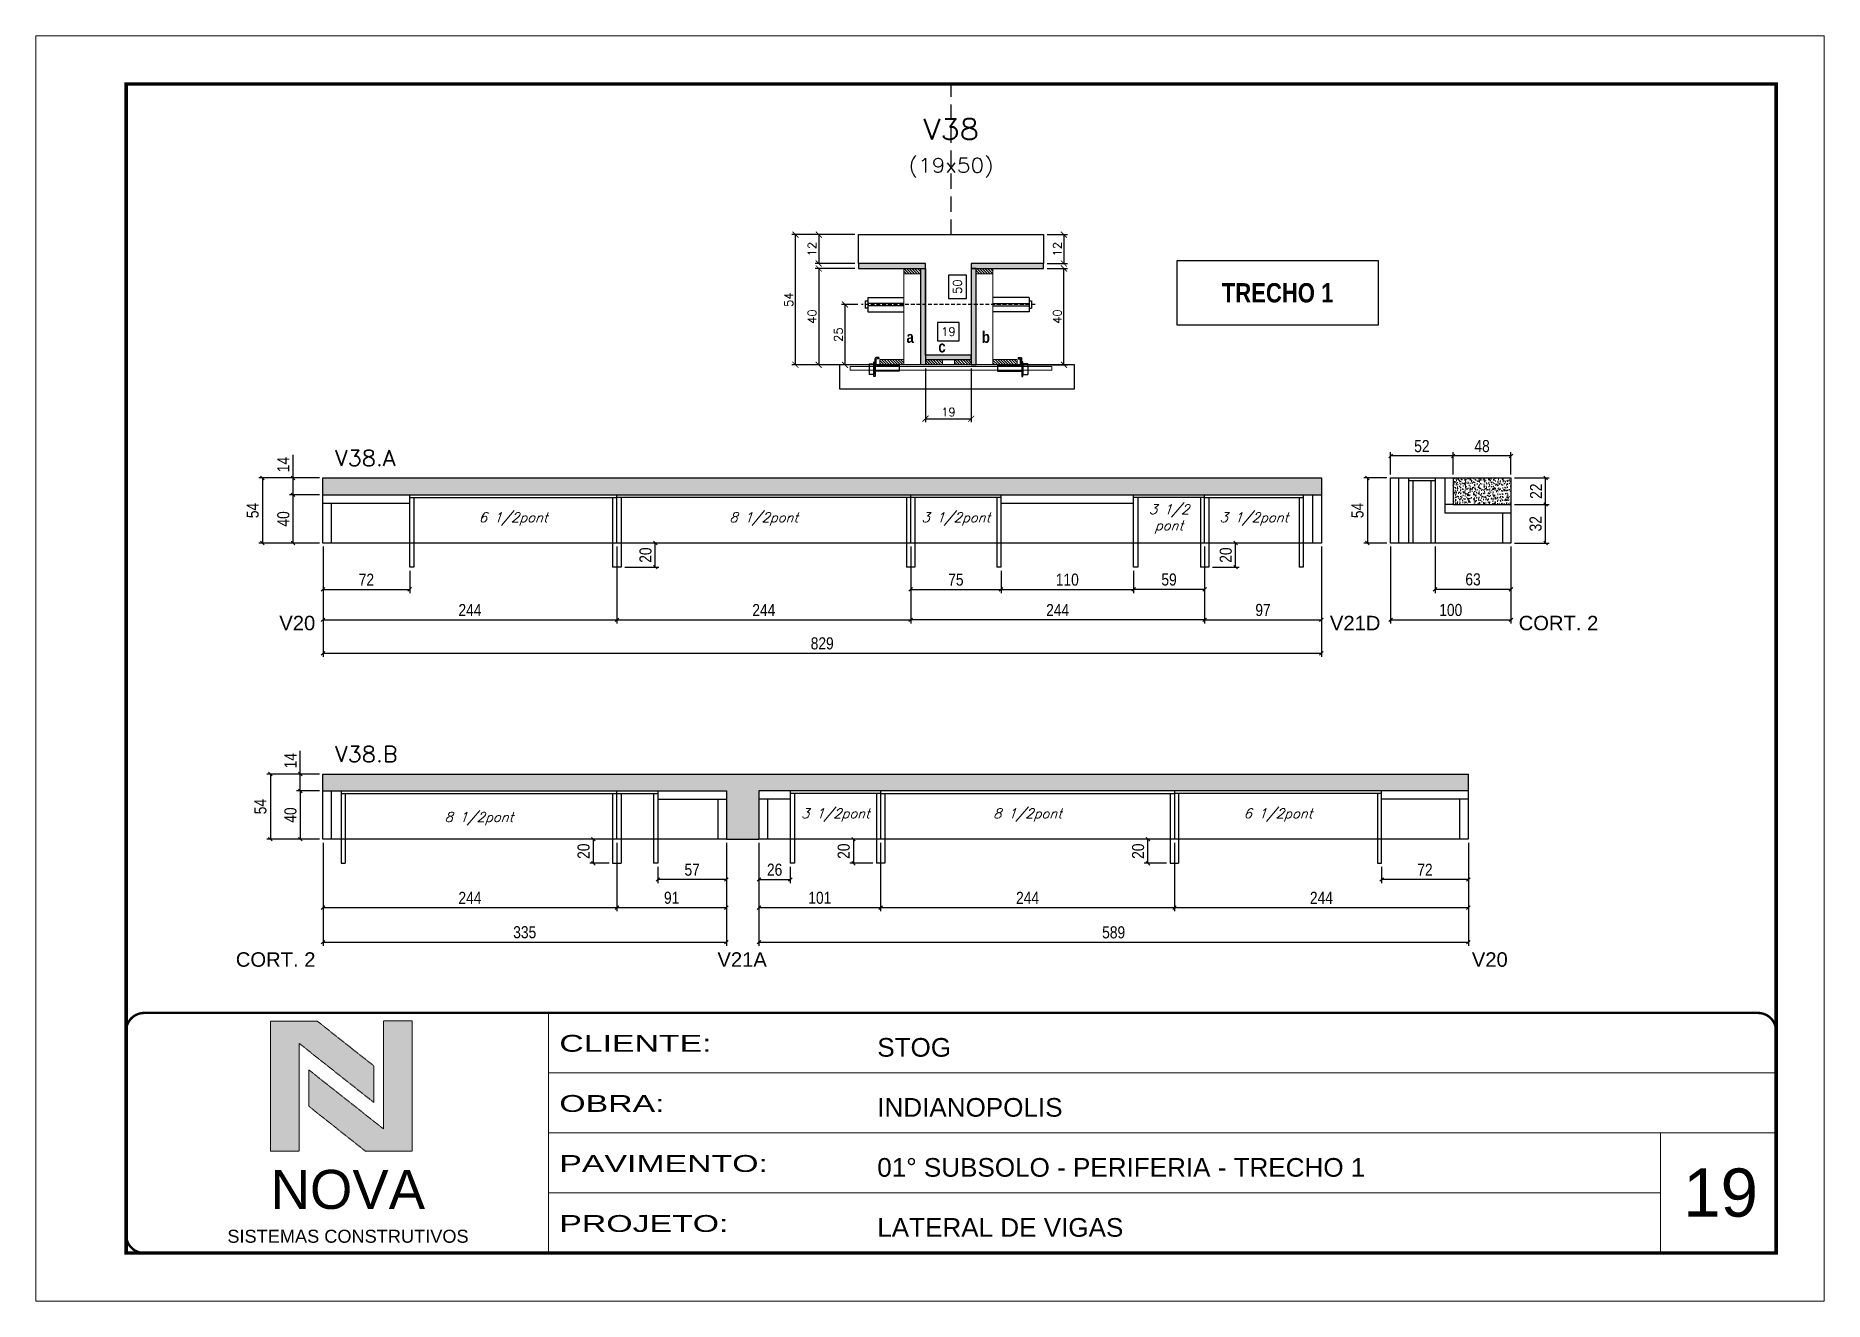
# Model space of a CAD drawing. Extents: x 0 to 6325, y 5574 to 19307.
# Drawn here: x 3170 to 4655, y 12466 to 13516 of the extents above; entities that cross this region are included whole.
import ezdxf
from ezdxf.enums import TextEntityAlignment as Align

# ---------------------------------------------------------------- set-up
doc = ezdxf.new("R2010")
doc.units = 0
for name, pattern in [('CONTINUO', [0]), ('DASHED', [0.75, 0.5, -0.25]), ('HIDDEN', [9.525, 6.35, -3.175])]:
    doc.linetypes.add(name, pattern=pattern)
for name, color, linetype in [('1', 1, 'Continuous'), ('5', 5, 'Continuous'), ('barrote', 251, 'Continuous'), ('COTA', 241, 'Continuous'), ('Cota Seção (2x)', 4, 'Continuous'), ('detalhes', 4, 'Continuous'), ('Hachura', 253, 'Continuous'), ('NOMENCLATURA', 7, 'Continuous'), ('Painéis', 200, 'Continuous'), ('presilha', 1, 'Continuous'), ('SARR_2.2x7', 40, 'Continuous'), ('SARR_3.5x7', 81, 'Continuous'), ('TENSOR', 3, 'Continuous'), ('texto', 7, 'Continuous'), ('Texto de Titulo', 7, 'Continuous'), ('Texto Qtd Sarr', 242, 'Continuous')]:
    doc.layers.add(name, color=color, linetype=linetype)
for name, color, linetype, lineweight in [('CARIMBO', 255, 'Continuous', 9), ('CARIMBO-LEGENDA', 75, 'Continuous', 15), ('CONCRETO', 251, 'Continuous', 25), ('Folhas', 255, 'Continuous', 9), ('Madeira', 126, 'Continuous', 18), ('SARRAFO DE PRESSAO', 251, 'DASHED', 9), ('SCO-___-LAJ', 2, 'Continuous', 0), ('Texto Seção', 7, 'Continuous', 15)]:
    doc.layers.add(name, color=color, linetype=linetype, lineweight=lineweight)
doc.styles.add('arial', font='arial.ttf')
doc.styles.add('COTA TECNICA', font='techl___.ttf', dxfattribs={"height": 10})
doc.styles.add('REGUA-120', font='ROMANS.shx', dxfattribs={"height": 15})
doc.styles.add('ROMANC', font='techb___.ttf', dxfattribs={"height": 2.5})
doc.styles.add('Romans', font='romans.shx')
doc.styles.get("Standard").update_dxf_attribs({"font": 'arial.ttf'})
doc.styles.add('TECNICA', font='techb___.ttf', dxfattribs={"height": 10})
doc.styles.add('Tecnologia', font='')
doc.styles.get('Tecnologia').set_extended_font_data('Forgotten Futurist')
doc.dimstyles.new('Cota Seção (2x)', dxfattribs={"dimtxt": 7, "dimasz": 5, "dimexe": 3, "dimexo": 3, "dimgap": 2, "dimtad": 3, "dimdec": 1, "dimlfac": 0.5, "dimzin": 12, "dimdsep": 46, "dimtxsty": 'Romans', "dimblk": 'ARCHTICK', "dimcen": 0, "dimclrd": 4, "dimclre": 4, "dimclrt": 1, "dimadec": 1, "dimazin": 3, "dimtfac": 1, "dimtdec": 1, "dimtmove": 0, "dimatfit": 3, "dimldrblk": 'OBLIQUE', "dimfxl": 1, "dimtolj": 1, "dimtzin": 12, "dimarcsym": 0})
doc.dimstyles.new('Cota Seção interna', dxfattribs={"dimtxt": 7, "dimasz": 6, "dimexe": 0.18, "dimexo": 2, "dimgap": -4, "dimtad": 3, "dimdec": 1, "dimlfac": 0.5, "dimzin": 12, "dimdsep": 46, "dimtxsty": 'Romans', "dimblk": 'ARCHTICK', "dimcen": 0.09, "dimse1": 1, "dimse2": 1, "dimsd1": 1, "dimsd2": 1, "dimclrd": 180, "dimclre": 5, "dimclrt": 1, "dimadec": 0, "dimazin": 3, "dimtfac": 1, "dimtdec": 1, "dimtofl": 0, "dimtmove": 0, "dimatfit": 3, "dimldrblk": 'ARCHTICK', "dimfxl": 1, "dimtolj": 1, "dimtzin": 0, "dimarcsym": 0})
doc.dimstyles.new('PAINEL', dxfattribs={"dimtxt": 10, "dimasz": 3, "dimexe": 3, "dimexo": 3, "dimgap": 3, "dimtad": 1, "dimdec": 1, "dimzin": 12, "dimdsep": 46, "dimtxsty": 'COTA TECNICA', "dimblk1": 'OBLIQUE', "dimblk2": 'OBLIQUE', "dimsah": 1, "dimcen": 0.9, "dimclrd": 4, "dimclre": 4, "dimclrt": 240, "dimadec": 1, "dimazin": 3, "dimtfac": 1, "dimtdec": 1, "dimtmove": 0, "dimatfit": 3, "dimfxl": 1, "dimtolj": 1, "dimtzin": 12, "dimarcsym": 0})
pattern_1 = [(315, (26865.4202, 5013.0558), (1.12253202, 1.12253202), [])]

msp = doc.modelspace()

# ---------------------------------------------------------------- texts
at = {"layer": '5', "linetype": 'Continuous'}
for s, rotation, p in [('V20', 0.00004, (3372.22, 13022.42)), ('V21D', 359.99996, (4244.56, 13022.42)), ('CORT. 2', 359.99996, (4401.28, 13022.42)), ('CORT. 2', 0.00004, (3336.13, 12743.23)), ('V21A', 0.00004, (3736.02, 12743.23)), ('V20', 0.00004, (4362.4, 12743.23))]:
    msp.add_text(s, height=12, rotation=rotation, dxfattribs=at).set_placement(p)
at = {"layer": 'CARIMBO', "style": 'arial'}
msp.add_text('19', height=40, dxfattribs=at).set_placement((4537.86, 12535.84))
at = {"layer": 'detalhes', "style": 'TECNICA'}
for s, p in [('a', (3892.97, 13260.9)), ('b', (3955.51, 13260.89)), ('c', (3919.4, 13252.94))]:
    msp.add_text(s, height=9.6, dxfattribs=at).set_placement(p)
at = {"layer": 'NOMENCLATURA', "color": 2, "insert": (4201.12, 13302.35), "char_height": 16, "attachment_point": 5, "style": 'ROMANC'}
msp.add_mtext('TRECHO 1', dxfattribs=at)
at = {"layer": 'texto', "color": 2, "char_height": 8, "attachment_point": 5, "style": 'Romans'}
for s, insert in [('{\\Q19;\\C256;3 1/2\\Ppont}', (4110.97, 13114.81)), ('{\\Q19;\\C256;6 1/2pont}', (3566.47, 13114.81)), ('{\\Q19;\\C256;8 1/2pont}', (3774.47, 13114.81)), ('{\\Q19;\\C256;3 1/2pont}', (3933.97, 13114.81)), ('{\\Q19;\\C256;3 1/2pont}', (4181.47, 13114.81)), ('{\\Q19;\\C256;3 1/2pont}', (3833.97, 12869.14)), ('{\\Q19;\\C256;8 1/2pont}', (3993.47, 12869.14)), ('{\\Q19;\\C256;6 1/2pont}', (4201.47, 12869.14)), ('{\\Q19;\\C256;8 1/2pont}', (3537.97, 12866.14))]:
    msp.add_mtext(s, dxfattribs=dict(at, insert=insert))
at = {"layer": 'Texto Seção', "style": 'REGUA-120', "width": 1.05}
for s, p in [('V38.A', (3418.47, 13158.81)), ('V38.B', (3418.47, 12913.14))]:
    msp.add_text(s, height=13, dxfattribs=at).set_placement(p)

# ---------------------------------------------------------------- blocks, each defined once
blk = doc.blocks.new('A$C64660E27')
at = {"layer": 'COTA', "true_color": 0x1a1a1a}
h = blk.add_hatch(color=250, dxfattribs=at)
h.dxf.hatch_style = 1
h.paths.add_polyline_path([(185.4, -11.6), (142.4, -11.6), (142.4, -131.6), (168.8, -131.6), (168.8, -32.2), (237.7, -86.7), (237.7, -53)])
at = {"layer": 'COTA'}
h = blk.add_hatch(color=20, dxfattribs=at)
h.dxf.hatch_style = 1
h.paths.add_polyline_path([(273, -11.4), (246.6, -11.4), (246.6, -111.1), (177.7, -56.6), (177.7, -90.2), (230, -131.6), (273, -131.6)])
for p, q in [((142.4, -131.6), (142.4, -11.6)), ((142.4, -11.6), (185.4, -11.6)), ((185.4, -11.6), (237.7, -53)), ((273, -11.4), (246.6, -11.4)), ((246.6, -111.1), (246.6, -11.4)), ((273, -11.4), (273, -131.6)), ((168.8, -32.2), (237.7, -86.7)), ((168.8, -131.6), (168.8, -32.2)), ((246.6, -111.1), (177.7, -56.6)), ((177.7, -90.2), (177.7, -56.6)), ((237.7, -86.7), (237.7, -53)), ((230, -131.6), (177.7, -90.2)), ((142.4, -131.6), (168.8, -131.6)), ((273, -131.6), (230, -131.6))]:
    blk.add_line(p, q)
at = {"layer": 'CARIMBO-LEGENDA', "color": 7, "linetype": 'Continuous', "ltscale": 100, "style": 'arial'}
blk.add_text('NOVA', height=36, dxfattribs=at).set_placement((142.4, -184.8))
at = {"layer": 'CARIMBO-LEGENDA', "color": 7, "linetype": 'Continuous', "style": 'arial'}
blk.add_text('SISTEMAS CONSTRUTIVOS', height=12, dxfattribs=at).set_placement((102.5, -216))
blk = doc.blocks.new('9999999999')
at = {"color": 30, "linetype": 'CONTINUO'}
for p, q in [((98564.6, 34230.2), (98564.6, 34429.4)), ((98564.6, 34379.6), (99584, 34379.6)), ((98564.6, 34329.8), (99488, 34329.8)), ((99584, 34329.8), (99488, 34329.8)), ((99488, 34329.8), (99488, 34230.2)), ((98564.6, 34280), (99488, 34280))]:
    blk.add_line(p, q, dxfattribs=at)
at = {"color": 30, "linetype": 'CONTINUO', "const_width": 2}
blk.add_lwpolyline([(99584, 34230.2), (99584, 34414.4, 0.414214), (99569, 34429.4), (98229, 34429.4, 0.414214), (98214, 34414.4), (98214, 34245.2, 0.414214), (98229, 34230.2), (99584, 34230.2)], format="xyb", dxfattribs=at)
at = {"layer": 'Folhas'}
blk.add_lwpolyline([(98139, 34190.2), (99624, 34190.2), (99624, 35240.2), (98139, 35240.2)], close=True, dxfattribs=at)
at = {"layer": 'Folhas', "color": 30, "const_width": 3}
blk.add_lwpolyline([(98214, 34230.2), (99584, 34230.2), (99584, 35200.2), (98214, 35200.2)], close=True, dxfattribs=at)
at = {"xscale": 0.9, "yscale": 0.9, "zscale": 0.9}
blk.add_blockref('A$C64660E27', (98205.8, 34433.1), dxfattribs=at)
at = {"color": 7, "linetype": 'Continuous', "ltscale": 5, "style": 'arial'}
for s, height, p in [('STOG', 15.48, (98837.7, 34393.1)), ('INDIANOPOLIS', 15.483, (98837.7, 34343.3)), ('01° SUBSOLO - PERIFERIA - TRECHO 1', 15.483, (98837.7, 34293.5)), ('LATERAL DE VIGAS', 15.483, (98837.7, 34243.7))]:
    blk.add_text(s, height=height, dxfattribs=at).set_placement(p)
at = {"layer": 'Folhas', "color": 7, "style": 'Tecnologia', "width": 1.5}
for s, p in [('CLIENTE:', (98573.7, 34397.2)), ('OBRA:', (98573.7, 34347.3)), ('PAVIMENTO:', (98573.7, 34297.5)), ('PROJETO:', (98573.7, 34247.7))]:
    blk.add_text(s, height=14, dxfattribs=at).set_placement(p)
blk = doc.blocks.new('_Oblique')
at = {"layer": '1', "color": 0, "lineweight": -2}
blk.add_line((-0.5, -0.5), (0.5, 0.5), dxfattribs=at)
blk = doc.blocks.new('*D4929')
at = {"layer": 'COTA', "color": 4, "lineweight": -2, "transparency": 16777216}
for p, q in [((3405.5, 13134.8), (3380.7, 13134.8)), ((3383.7, 13094.8), (3383.7, 13134.8)), ((3405.5, 13094.8), (3380.7, 13094.8))]:
    blk.add_line(p, q, dxfattribs=at)
at = {"layer": 'Defpoints', "color": 0, "transparency": 16777216}
for p in [(3383.7, 13134.8), (3408.5, 13134.8), (3408.5, 13094.8)]:
    blk.add_point(p, dxfattribs=at)
at = {"layer": 'COTA', "color": 4, "lineweight": -2, "transparency": 16777216, "xscale": 3, "yscale": 3, "zscale": 3}
for p, rotation in [((3383.7, 13134.8), 90), ((3383.7, 13094.8), 270)]:
    blk.add_blockref('_Oblique', p, dxfattribs=dict(at, rotation=rotation))
at = {"layer": 'COTA', "color": 240, "transparency": 16777216, "insert": (3375.6, 13114.8), "char_height": 10, "attachment_point": 5, "rotation": 90, "style": 'COTA TECNICA'}
blk.add_mtext('\\A1;40', dxfattribs=at)
blk = doc.blocks.new('*D4930')
at = {"layer": 'COTA', "color": 4, "lineweight": -2, "transparency": 16777216}
for p, q in [((3408.5, 13091.8), (3408.5, 13000.4)), ((4237.5, 13091.8), (4237.5, 13000.4)), ((3408.5, 13003.4), (4237.5, 13003.4))]:
    blk.add_line(p, q, dxfattribs=at)
at = {"layer": 'Defpoints', "color": 0, "transparency": 16777216}
for p in [(3408.5, 13094.8), (4237.5, 13094.8), (4237.5, 13003.4)]:
    blk.add_point(p, dxfattribs=at)
at = {"layer": 'COTA', "color": 4, "lineweight": -2, "transparency": 16777216, "xscale": 3, "yscale": 3, "zscale": 3, "rotation": 180}
blk.add_blockref('_Oblique', (3408.5, 13003.4), dxfattribs=at)
at = {"layer": 'COTA', "color": 4, "lineweight": -2, "transparency": 16777216, "xscale": 3, "yscale": 3, "zscale": 3}
blk.add_blockref('_Oblique', (4237.5, 13003.4), dxfattribs=at)
at = {"layer": 'COTA', "color": 240, "transparency": 16777216, "insert": (3823, 13011.5), "char_height": 10, "attachment_point": 5, "style": 'COTA TECNICA'}
blk.add_mtext('\\A1;829', dxfattribs=at)
blk = doc.blocks.new('*D4931')
at = {"layer": 'COTA', "color": 4, "lineweight": -2, "transparency": 16777216}
for p, q in [((3383.7, 13148.8), (3383.7, 13167.9)), ((3405.5, 13148.8), (3380.7, 13148.8)), ((3383.7, 13134.8), (3383.7, 13148.8)), ((3405.5, 13134.8), (3380.7, 13134.8))]:
    blk.add_line(p, q, dxfattribs=at)
at = {"layer": 'Defpoints', "color": 0, "transparency": 16777216}
for p in [(3383.7, 13148.8), (3408.5, 13148.8), (3408.5, 13134.8)]:
    blk.add_point(p, dxfattribs=at)
at = {"layer": 'COTA', "color": 4, "lineweight": -2, "transparency": 16777216, "xscale": 3, "yscale": 3, "zscale": 3}
for p, rotation in [((3383.7, 13148.8), 90), ((3383.7, 13134.8), 270)]:
    blk.add_blockref('_Oblique', p, dxfattribs=dict(at, rotation=rotation))
at = {"layer": 'COTA', "color": 240, "transparency": 16777216, "insert": (3375.6, 13159.9), "char_height": 10, "attachment_point": 5, "rotation": 90, "style": 'COTA TECNICA'}
blk.add_mtext('\\A1;14', dxfattribs=at)
blk = doc.blocks.new('*D3746')
at = {"layer": 'COTA', "color": 4, "lineweight": -2, "transparency": 16777216}
for p, q in [((3405.5, 13148.8), (3355.2, 13148.8)), ((3358.2, 13148.8), (3358.2, 13094.8)), ((3405.5, 13094.8), (3355.2, 13094.8))]:
    blk.add_line(p, q, dxfattribs=at)
at = {"layer": 'Defpoints', "color": 0, "transparency": 16777216}
for p in [(3408.5, 13148.8), (3358.2, 13094.8), (3408.5, 13094.8)]:
    blk.add_point(p, dxfattribs=at)
at = {"layer": 'COTA', "color": 4, "lineweight": -2, "transparency": 16777216, "xscale": 3, "yscale": 3, "zscale": 3}
for p, rotation in [((3358.2, 13148.8), 90), ((3358.2, 13094.8), 270)]:
    blk.add_blockref('_Oblique', p, dxfattribs=dict(at, rotation=rotation))
at = {"layer": 'COTA', "color": 240, "transparency": 16777216, "insert": (3350.1, 13121.8), "char_height": 10, "attachment_point": 5, "rotation": 90, "style": 'COTA TECNICA'}
blk.add_mtext('\\A1;54', dxfattribs=at)
blk = doc.blocks.new('*D3747')
at = {"layer": 'COTA', "color": 4, "lineweight": -2, "transparency": 16777216}
for p, q in [((3408.5, 13091.8), (3408.5, 13028.1)), ((3652.5, 13091.8), (3652.5, 13028.1)), ((3408.5, 13031.1), (3652.5, 13031.1))]:
    blk.add_line(p, q, dxfattribs=at)
at = {"layer": 'Defpoints', "color": 0, "transparency": 16777216}
for p in [(3408.5, 13094.8), (3652.5, 13094.8), (3652.5, 13031.1)]:
    blk.add_point(p, dxfattribs=at)
at = {"layer": 'COTA', "color": 4, "lineweight": -2, "transparency": 16777216, "xscale": 3, "yscale": 3, "zscale": 3, "rotation": 180}
blk.add_blockref('_Oblique', (3408.5, 13031.1), dxfattribs=at)
at = {"layer": 'COTA', "color": 4, "lineweight": -2, "transparency": 16777216, "xscale": 3, "yscale": 3, "zscale": 3}
blk.add_blockref('_Oblique', (3652.5, 13031.1), dxfattribs=at)
at = {"layer": 'COTA', "color": 240, "transparency": 16777216, "insert": (3530.5, 13039.2), "char_height": 10, "attachment_point": 5, "style": 'COTA TECNICA'}
blk.add_mtext('\\A1;244', dxfattribs=at)
blk = doc.blocks.new('*D3748')
at = {"layer": 'COTA', "color": 4, "lineweight": -2, "transparency": 16777216}
for p, q in [((3652.5, 13091.8), (3652.5, 13028.1)), ((3896.5, 13091.8), (3896.5, 13028.1)), ((3652.5, 13031.1), (3896.5, 13031.1))]:
    blk.add_line(p, q, dxfattribs=at)
at = {"layer": 'Defpoints', "color": 0, "transparency": 16777216}
for p in [(3652.5, 13094.8), (3896.5, 13094.8), (3896.5, 13031.1)]:
    blk.add_point(p, dxfattribs=at)
at = {"layer": 'COTA', "color": 4, "lineweight": -2, "transparency": 16777216, "xscale": 3, "yscale": 3, "zscale": 3, "rotation": 180}
blk.add_blockref('_Oblique', (3652.5, 13031.1), dxfattribs=at)
at = {"layer": 'COTA', "color": 4, "lineweight": -2, "transparency": 16777216, "xscale": 3, "yscale": 3, "zscale": 3}
blk.add_blockref('_Oblique', (3896.5, 13031.1), dxfattribs=at)
at = {"layer": 'COTA', "color": 240, "transparency": 16777216, "insert": (3774.5, 13039.2), "char_height": 10, "attachment_point": 5, "style": 'COTA TECNICA'}
blk.add_mtext('\\A1;244', dxfattribs=at)
blk = doc.blocks.new('*D3749')
at = {"layer": 'COTA', "color": 4, "lineweight": -2, "transparency": 16777216}
for p, q in [((4140.5, 13091.8), (4140.5, 13028.1)), ((4237.5, 13091.8), (4237.5, 13028.1)), ((4140.5, 13031.1), (4237.5, 13031.1))]:
    blk.add_line(p, q, dxfattribs=at)
at = {"layer": 'Defpoints', "color": 0, "transparency": 16777216}
for p in [(4140.5, 13094.8), (4237.5, 13094.8), (4237.5, 13031.1)]:
    blk.add_point(p, dxfattribs=at)
at = {"layer": 'COTA', "color": 4, "lineweight": -2, "transparency": 16777216, "xscale": 3, "yscale": 3, "zscale": 3, "rotation": 180}
blk.add_blockref('_Oblique', (4140.5, 13031.1), dxfattribs=at)
at = {"layer": 'COTA', "color": 4, "lineweight": -2, "transparency": 16777216, "xscale": 3, "yscale": 3, "zscale": 3}
blk.add_blockref('_Oblique', (4237.5, 13031.1), dxfattribs=at)
at = {"layer": 'COTA', "color": 240, "transparency": 16777216, "insert": (4189, 13039.2), "char_height": 10, "attachment_point": 5, "style": 'COTA TECNICA'}
blk.add_mtext('\\A1;97', dxfattribs=at)
blk = doc.blocks.new('*D4913')
at = {"layer": 'COTA', "color": 4, "lineweight": -2, "transparency": 16777216}
for p, q in [((3896.5, 13091.8), (3896.5, 13028.1)), ((4140.5, 13091.8), (4140.5, 13028.1)), ((4140.5, 13031.1), (3896.5, 13031.1))]:
    blk.add_line(p, q, dxfattribs=at)
at = {"layer": 'Defpoints', "color": 0, "transparency": 16777216}
for p in [(3896.5, 13094.8), (4140.5, 13094.8), (3896.5, 13031.1)]:
    blk.add_point(p, dxfattribs=at)
at = {"layer": 'COTA', "color": 4, "lineweight": -2, "transparency": 16777216, "xscale": 3, "yscale": 3, "zscale": 3, "rotation": 180}
blk.add_blockref('_Oblique', (3896.5, 13031.1), dxfattribs=at)
at = {"layer": 'COTA', "color": 4, "lineweight": -2, "transparency": 16777216, "xscale": 3, "yscale": 3, "zscale": 3}
blk.add_blockref('_Oblique', (4140.5, 13031.1), dxfattribs=at)
at = {"layer": 'COTA', "color": 240, "transparency": 16777216, "insert": (4018.5, 13039.2), "char_height": 10, "attachment_point": 5, "style": 'COTA TECNICA'}
blk.add_mtext('\\A1;244', dxfattribs=at)
blk = doc.blocks.new('*D4914')
at = {"layer": 'COTA', "color": 4, "lineweight": -2, "transparency": 16777216}
for p, q in [((3408.5, 13091.8), (3408.5, 13053.3)), ((3480.5, 13071.8), (3480.5, 13053.3)), ((3408.5, 13056.3), (3480.5, 13056.3))]:
    blk.add_line(p, q, dxfattribs=at)
at = {"layer": 'Defpoints', "color": 0, "transparency": 16777216}
for p in [(3408.5, 13094.8), (3480.5, 13074.8), (3480.5, 13056.3)]:
    blk.add_point(p, dxfattribs=at)
at = {"layer": 'COTA', "color": 4, "lineweight": -2, "transparency": 16777216, "xscale": 3, "yscale": 3, "zscale": 3, "rotation": 180}
blk.add_blockref('_Oblique', (3408.5, 13056.3), dxfattribs=at)
at = {"layer": 'COTA', "color": 4, "lineweight": -2, "transparency": 16777216, "xscale": 3, "yscale": 3, "zscale": 3}
blk.add_blockref('_Oblique', (3480.5, 13056.3), dxfattribs=at)
at = {"layer": 'COTA', "color": 240, "transparency": 16777216, "insert": (3444.5, 13064.4), "char_height": 10, "attachment_point": 5, "style": 'COTA TECNICA'}
blk.add_mtext('\\A1;72', dxfattribs=at)
blk = doc.blocks.new('*D4915')
at = {"layer": 'COTA', "color": 4, "lineweight": -2, "transparency": 16777216}
for p, q in [((4140.5, 13091.8), (4140.5, 13053.3)), ((4081.5, 13071.8), (4081.5, 13053.3)), ((4140.5, 13056.3), (4081.5, 13056.3))]:
    blk.add_line(p, q, dxfattribs=at)
at = {"layer": 'Defpoints', "color": 0, "transparency": 16777216}
for p in [(4140.5, 13094.8), (4081.5, 13074.8), (4081.5, 13056.3)]:
    blk.add_point(p, dxfattribs=at)
at = {"layer": 'COTA', "color": 4, "lineweight": -2, "transparency": 16777216, "xscale": 3, "yscale": 3, "zscale": 3, "rotation": 180}
blk.add_blockref('_Oblique', (4081.5, 13056.3), dxfattribs=at)
at = {"layer": 'COTA', "color": 4, "lineweight": -2, "transparency": 16777216, "xscale": 3, "yscale": 3, "zscale": 3}
blk.add_blockref('_Oblique', (4140.5, 13056.3), dxfattribs=at)
at = {"layer": 'COTA', "color": 240, "transparency": 16777216, "insert": (4111, 13064.5), "char_height": 10, "attachment_point": 5, "style": 'COTA TECNICA'}
blk.add_mtext('\\A1;59', dxfattribs=at)
blk = doc.blocks.new('*D4916')
at = {"layer": 'COTA', "color": 4, "lineweight": -2, "transparency": 16777216}
for p, q in [((3896.5, 13091.8), (3896.5, 13053.3)), ((3971.5, 13071.8), (3971.5, 13053.3)), ((3896.5, 13056.3), (3971.5, 13056.3))]:
    blk.add_line(p, q, dxfattribs=at)
at = {"layer": 'Defpoints', "color": 0, "transparency": 16777216}
for p in [(3896.5, 13094.8), (3971.5, 13074.8), (3971.5, 13056.3)]:
    blk.add_point(p, dxfattribs=at)
at = {"layer": 'COTA', "color": 4, "lineweight": -2, "transparency": 16777216, "xscale": 3, "yscale": 3, "zscale": 3, "rotation": 180}
blk.add_blockref('_Oblique', (3896.5, 13056.3), dxfattribs=at)
at = {"layer": 'COTA', "color": 4, "lineweight": -2, "transparency": 16777216, "xscale": 3, "yscale": 3, "zscale": 3}
blk.add_blockref('_Oblique', (3971.5, 13056.3), dxfattribs=at)
at = {"layer": 'COTA', "color": 240, "transparency": 16777216, "insert": (3934, 13064.4), "char_height": 10, "attachment_point": 5, "style": 'COTA TECNICA'}
blk.add_mtext('\\A1;75', dxfattribs=at)
blk = doc.blocks.new('*D4917')
at = {"layer": 'COTA', "color": 4, "lineweight": -2, "transparency": 16777216}
for p, q in [((4294.9, 13091.8), (4294.9, 13028.1)), ((4394.9, 13091.8), (4394.9, 13028.1)), ((4294.9, 13031.1), (4394.9, 13031.1))]:
    blk.add_line(p, q, dxfattribs=at)
at = {"layer": 'Defpoints', "color": 0, "transparency": 16777216}
for p in [(4294.9, 13094.8), (4394.9, 13094.8), (4394.9, 13031.1)]:
    blk.add_point(p, dxfattribs=at)
at = {"layer": 'COTA', "color": 4, "lineweight": -2, "transparency": 16777216, "xscale": 3, "yscale": 3, "zscale": 3, "rotation": 180}
blk.add_blockref('_Oblique', (4294.9, 13031.1), dxfattribs=at)
at = {"layer": 'COTA', "color": 4, "lineweight": -2, "transparency": 16777216, "xscale": 3, "yscale": 3, "zscale": 3}
blk.add_blockref('_Oblique', (4394.9, 13031.1), dxfattribs=at)
at = {"layer": 'COTA', "color": 240, "transparency": 16777216, "insert": (4344.9, 13039.2), "char_height": 10, "attachment_point": 5, "style": 'COTA TECNICA'}
blk.add_mtext('\\A1;100', dxfattribs=at)
blk = doc.blocks.new('*D4918')
at = {"layer": 'COTA', "color": 4, "lineweight": -2, "transparency": 16777216}
for p, q in [((3971.5, 13071.8), (3971.5, 13053.3)), ((4081.5, 13071.8), (4081.5, 13053.3)), ((3971.5, 13056.3), (4081.5, 13056.3))]:
    blk.add_line(p, q, dxfattribs=at)
at = {"layer": 'Defpoints', "color": 0, "transparency": 16777216}
for p in [(3971.5, 13074.8), (4081.5, 13074.8), (4081.5, 13056.3)]:
    blk.add_point(p, dxfattribs=at)
at = {"layer": 'COTA', "color": 4, "lineweight": -2, "transparency": 16777216, "xscale": 3, "yscale": 3, "zscale": 3, "rotation": 180}
blk.add_blockref('_Oblique', (3971.5, 13056.3), dxfattribs=at)
at = {"layer": 'COTA', "color": 4, "lineweight": -2, "transparency": 16777216, "xscale": 3, "yscale": 3, "zscale": 3}
blk.add_blockref('_Oblique', (4081.5, 13056.3), dxfattribs=at)
at = {"layer": 'COTA', "color": 240, "transparency": 16777216, "insert": (4026.5, 13064.4), "char_height": 10, "attachment_point": 5, "style": 'COTA TECNICA'}
blk.add_mtext('\\A1;110', dxfattribs=at)
blk = doc.blocks.new('*D4919')
at = {"layer": 'COTA', "color": 4, "lineweight": -2, "transparency": 16777216}
for p, q in [((3684.4, 13074.8), (3684.4, 13094.8)), ((3659, 13074.8), (3687.4, 13074.8))]:
    blk.add_line(p, q, dxfattribs=at)
at = {"layer": 'Defpoints', "color": 0, "transparency": 16777216}
for p in [(3684.4, 13094.8), (3684.4, 13094.8), (3656, 13074.8)]:
    blk.add_point(p, dxfattribs=at)
at = {"layer": 'COTA', "color": 4, "lineweight": -2, "transparency": 16777216, "xscale": 3, "yscale": 3, "zscale": 3}
for p, rotation in [((3684.4, 13094.8), 90), ((3684.4, 13074.8), 270)]:
    blk.add_blockref('_Oblique', p, dxfattribs=dict(at, rotation=rotation))
at = {"layer": 'COTA', "color": 240, "transparency": 16777216, "insert": (3676.3, 13084.8), "char_height": 10, "attachment_point": 5, "rotation": 90, "style": 'COTA TECNICA'}
blk.add_mtext('\\A1;20', dxfattribs=at)
blk = doc.blocks.new('*D4920')
at = {"layer": 'COTA', "color": 4, "lineweight": -2, "transparency": 16777216}
for p, q in [((4166.2, 13074.8), (4166.2, 13094.8)), ((4147, 13074.8), (4169.2, 13074.8))]:
    blk.add_line(p, q, dxfattribs=at)
at = {"layer": 'Defpoints', "color": 0, "transparency": 16777216}
for p in [(4166.2, 13094.8), (4166.2, 13094.8), (4144, 13074.8)]:
    blk.add_point(p, dxfattribs=at)
at = {"layer": 'COTA', "color": 4, "lineweight": -2, "transparency": 16777216, "xscale": 3, "yscale": 3, "zscale": 3}
for p, rotation in [((4166.2, 13094.8), 90), ((4166.2, 13074.8), 270)]:
    blk.add_blockref('_Oblique', p, dxfattribs=dict(at, rotation=rotation))
at = {"layer": 'COTA', "color": 240, "transparency": 16777216, "insert": (4158.1, 13084.8), "char_height": 10, "attachment_point": 5, "rotation": 90, "style": 'COTA TECNICA'}
blk.add_mtext('\\A1;20', dxfattribs=at)
blk = doc.blocks.new('*D4921')
at = {"layer": 'COTA', "color": 4, "lineweight": -2, "transparency": 16777216}
for p, q in [((4397.9, 13126.8), (4426.7, 13126.8)), ((4423.7, 13094.8), (4423.7, 13126.8)), ((4397.9, 13094.8), (4426.7, 13094.8))]:
    blk.add_line(p, q, dxfattribs=at)
at = {"layer": 'Defpoints', "color": 0, "transparency": 16777216}
for p in [(4394.9, 13126.8), (4423.7, 13126.8), (4394.9, 13094.8)]:
    blk.add_point(p, dxfattribs=at)
at = {"layer": 'COTA', "color": 4, "lineweight": -2, "transparency": 16777216, "xscale": 3, "yscale": 3, "zscale": 3}
for p, rotation in [((4423.7, 13126.8), 90), ((4423.7, 13094.8), 270)]:
    blk.add_blockref('_Oblique', p, dxfattribs=dict(at, rotation=rotation))
at = {"layer": 'COTA', "color": 240, "transparency": 16777216, "insert": (4415.4, 13110.8), "char_height": 10, "attachment_point": 5, "rotation": 90, "style": 'COTA TECNICA'}
blk.add_mtext('\\A1;32', dxfattribs=at)
blk = doc.blocks.new('*D4922')
at = {"layer": 'COTA', "color": 4, "lineweight": -2, "transparency": 16777216}
for p, q in [((4397.9, 13148.8), (4426.7, 13148.8)), ((4423.7, 13126.8), (4423.7, 13148.8)), ((4397.9, 13126.8), (4426.7, 13126.8))]:
    blk.add_line(p, q, dxfattribs=at)
at = {"layer": 'Defpoints', "color": 0, "transparency": 16777216}
for p in [(4394.9, 13148.8), (4423.7, 13148.8), (4394.9, 13126.8)]:
    blk.add_point(p, dxfattribs=at)
at = {"layer": 'COTA', "color": 4, "lineweight": -2, "transparency": 16777216, "xscale": 3, "yscale": 3, "zscale": 3}
for p, rotation in [((4423.7, 13148.8), 90), ((4423.7, 13126.8), 270)]:
    blk.add_blockref('_Oblique', p, dxfattribs=dict(at, rotation=rotation))
at = {"layer": 'COTA', "color": 240, "transparency": 16777216, "insert": (4415.7, 13137.8), "char_height": 10, "attachment_point": 5, "rotation": 90, "style": 'COTA TECNICA'}
blk.add_mtext('\\A1;22', dxfattribs=at)
blk = doc.blocks.new('*D4923')
at = {"layer": 'COTA', "color": 4, "lineweight": -2, "transparency": 16777216}
for p, q in [((4291.9, 13148.8), (4272.7, 13148.8)), ((4275.7, 13148.8), (4275.7, 13094.8)), ((4291.9, 13094.8), (4272.7, 13094.8))]:
    blk.add_line(p, q, dxfattribs=at)
at = {"layer": 'Defpoints', "color": 0, "transparency": 16777216}
for p in [(4294.9, 13148.8), (4275.7, 13094.8), (4294.9, 13094.8)]:
    blk.add_point(p, dxfattribs=at)
at = {"layer": 'COTA', "color": 4, "lineweight": -2, "transparency": 16777216, "xscale": 3, "yscale": 3, "zscale": 3}
for p, rotation in [((4275.7, 13148.8), 90), ((4275.7, 13094.8), 270)]:
    blk.add_blockref('_Oblique', p, dxfattribs=dict(at, rotation=rotation))
at = {"layer": 'COTA', "color": 240, "transparency": 16777216, "insert": (4267.5, 13121.8), "char_height": 10, "attachment_point": 5, "rotation": 90, "style": 'COTA TECNICA'}
blk.add_mtext('\\A1;54', dxfattribs=at)
blk = doc.blocks.new('*D4924')
at = {"layer": 'COTA', "color": 4, "lineweight": -2, "transparency": 16777216}
for p, q in [((4346.9, 13151.8), (4346.9, 13170.1)), ((4394.9, 13167.1), (4346.9, 13167.1)), ((4394.9, 13151.8), (4394.9, 13170.1))]:
    blk.add_line(p, q, dxfattribs=at)
at = {"layer": 'Defpoints', "color": 0, "transparency": 16777216}
for p in [(4346.9, 13167.1), (4346.9, 13148.8), (4394.9, 13148.8)]:
    blk.add_point(p, dxfattribs=at)
at = {"layer": 'COTA', "color": 4, "lineweight": -2, "transparency": 16777216, "xscale": 3, "yscale": 3, "zscale": 3, "rotation": 180}
blk.add_blockref('_Oblique', (4346.9, 13167.1), dxfattribs=at)
at = {"layer": 'COTA', "color": 4, "lineweight": -2, "transparency": 16777216, "xscale": 3, "yscale": 3, "zscale": 3}
blk.add_blockref('_Oblique', (4394.9, 13167.1), dxfattribs=at)
at = {"layer": 'COTA', "color": 240, "transparency": 16777216, "insert": (4370.9, 13175.2), "char_height": 10, "attachment_point": 5, "style": 'COTA TECNICA'}
blk.add_mtext('\\A1;48', dxfattribs=at)
blk = doc.blocks.new('*D4925')
at = {"layer": 'COTA', "color": 4, "lineweight": -2, "transparency": 16777216}
for p, q in [((4294.9, 13151.8), (4294.9, 13170.1)), ((4346.9, 13167.1), (4294.9, 13167.1)), ((4346.9, 13151.8), (4346.9, 13170.1))]:
    blk.add_line(p, q, dxfattribs=at)
at = {"layer": 'Defpoints', "color": 0, "transparency": 16777216}
for p in [(4294.9, 13167.1), (4294.9, 13148.8), (4346.9, 13148.8)]:
    blk.add_point(p, dxfattribs=at)
at = {"layer": 'COTA', "color": 4, "lineweight": -2, "transparency": 16777216, "xscale": 3, "yscale": 3, "zscale": 3, "rotation": 180}
blk.add_blockref('_Oblique', (4294.9, 13167.1), dxfattribs=at)
at = {"layer": 'COTA', "color": 4, "lineweight": -2, "transparency": 16777216, "xscale": 3, "yscale": 3, "zscale": 3}
blk.add_blockref('_Oblique', (4346.9, 13167.1), dxfattribs=at)
at = {"layer": 'COTA', "color": 240, "transparency": 16777216, "insert": (4320.9, 13175.2), "char_height": 10, "attachment_point": 5, "style": 'COTA TECNICA'}
blk.add_mtext('\\A1;52', dxfattribs=at)
blk = doc.blocks.new('titulo1')
at = {"layer": 'Defpoints', "color": 252, "linetype": 'HIDDEN', "ltscale": 2}
blk.add_line((0, 0), (0, 125), dxfattribs=at)
at = {"layer": 'Defpoints', "style": 'Romans', "oblique": 15}
blk.add_attdef('FOLHA', text='', height=10, dxfattribs=at).set_placement((0, 15.6), align=Align.MIDDLE_CENTER)
at = {"layer": 'Texto Qtd Sarr', "color": 3, "style": 'Romans', "oblique": 15}
for tag, height, p in [('TITULO', 17, (0, 71.4)), ('SEÇÃO', 12, (0, 41.5))]:
    blk.add_attdef(tag, text='', height=height, dxfattribs=at).set_placement(p, align=Align.MIDDLE_CENTER)
blk = doc.blocks.new('_ArchTick')
at = {"color": 0, "linetype": 'ByBlock', "const_width": 0.15}
blk.add_lwpolyline([(-0.5, -0.5), (0.5, 0.5)], dxfattribs=at)
blk = doc.blocks.new('*D3750')
at = {"layer": 'COTA', "color": 4, "lineweight": -2, "transparency": 16777216}
for p, q in [((4009.8, 13350.7), (4026.7, 13350.7)), ((4023.7, 13350.7), (4023.7, 13326.7)), ((4009.8, 13326.7), (4026.7, 13326.7))]:
    blk.add_line(p, q, dxfattribs=at)
at = {"layer": 'Defpoints', "color": 0, "transparency": 16777216}
for p in [(4006.8, 13350.7), (4006.8, 13326.7), (4023.7, 13326.7)]:
    blk.add_point(p, dxfattribs=at)
at = {"layer": 'COTA', "color": 4, "lineweight": -2, "transparency": 16777216, "xscale": 5, "yscale": 5, "zscale": 5}
for p, rotation in [((4023.7, 13350.7), 90), ((4023.7, 13326.7), 270)]:
    blk.add_blockref('_ArchTick', p, dxfattribs=dict(at, rotation=rotation))
at = {"layer": 'COTA', "color": 1, "transparency": 16777216, "insert": (4018.2, 13338.7), "char_height": 7, "attachment_point": 5, "rotation": 90, "style": 'Romans'}
blk.add_mtext('\\A1;12', dxfattribs=at)
blk = doc.blocks.new('*D3751')
at = {"layer": 'COTA', "color": 4, "lineweight": -2, "transparency": 16777216}
for p, q in [((3850.2, 13350.7), (3797.8, 13350.7)), ((3800.8, 13242.7), (3800.8, 13350.7)), ((3872.2, 13242.7), (3797.8, 13242.7))]:
    blk.add_line(p, q, dxfattribs=at)
at = {"layer": 'Defpoints', "color": 0, "transparency": 16777216}
for p in [(3800.8, 13350.7), (3853.2, 13350.7), (3875.2, 13242.7)]:
    blk.add_point(p, dxfattribs=at)
at = {"layer": 'COTA', "color": 4, "lineweight": -2, "transparency": 16777216, "xscale": 5, "yscale": 5, "zscale": 5}
for p, rotation in [((3800.8, 13350.7), 90), ((3800.8, 13242.7), 270)]:
    blk.add_blockref('_ArchTick', p, dxfattribs=dict(at, rotation=rotation))
at = {"layer": 'COTA', "color": 1, "transparency": 16777216, "insert": (3795.3, 13296.7), "char_height": 7, "attachment_point": 5, "rotation": 90, "style": 'Romans'}
blk.add_mtext('\\A1;54', dxfattribs=at)
blk = doc.blocks.new('*D3752')
at = {"layer": 'COTA', "color": 4, "lineweight": -2, "transparency": 16777216}
for p, q in [((4009.8, 13322.7), (4026.7, 13322.7)), ((4023.7, 13242.7), (4023.7, 13322.7)), ((3983.4, 13242.7), (4026.7, 13242.7))]:
    blk.add_line(p, q, dxfattribs=at)
at = {"layer": 'Defpoints', "color": 0, "transparency": 16777216}
for p in [(4006.8, 13322.7), (4023.7, 13322.7), (3980.4, 13242.7)]:
    blk.add_point(p, dxfattribs=at)
at = {"layer": 'COTA', "color": 4, "lineweight": -2, "transparency": 16777216, "xscale": 5, "yscale": 5, "zscale": 5}
for p, rotation in [((4023.7, 13322.7), 90), ((4023.7, 13242.7), 270)]:
    blk.add_blockref('_ArchTick', p, dxfattribs=dict(at, rotation=rotation))
at = {"layer": 'COTA', "color": 1, "transparency": 16777216, "insert": (4018.2, 13282.7), "char_height": 7, "attachment_point": 5, "rotation": 90, "style": 'Romans'}
blk.add_mtext('\\A1;40', dxfattribs=at)
blk = doc.blocks.new('*D3753')
at = {"layer": 'Cota Seção (2x)', "color": 180, "lineweight": -2, "transparency": 16777216}
for p, q in [((3942.8, 13317.2), (3927.8, 13317.2)), ((3927.8, 13317.2), (3927.8, 13297.8)), ((3942.8, 13297.8), (3942.8, 13317.2)), ((3927.8, 13297.8), (3942.8, 13297.8))]:
    blk.add_line(p, q, dxfattribs=at)
at = {"layer": 'Defpoints', "color": 0, "transparency": 16777216}
for p in [(3946.8, 13350.7), (3957.8, 13350.7), (3957.8, 13250.7)]:
    blk.add_point(p, dxfattribs=at)
at = {"layer": 'Cota Seção (2x)', "color": 1, "transparency": 16777216, "insert": (3935.3, 13307.5), "char_height": 7, "attachment_point": 5, "rotation": 90, "style": 'Romans'}
blk.add_mtext('\\A1;50', dxfattribs=at)
blk = doc.blocks.new('*D3754')
at = {"layer": 'COTA', "color": 4, "lineweight": -2, "transparency": 16777216}
for p, q in [((3850.2, 13350.7), (3817.1, 13350.7)), ((3820.1, 13350.7), (3820.1, 13326.7)), ((3850.2, 13326.7), (3817.1, 13326.7))]:
    blk.add_line(p, q, dxfattribs=at)
at = {"layer": 'Defpoints', "color": 0, "transparency": 16777216}
for p in [(3853.2, 13350.7), (3820.1, 13326.7), (3853.2, 13326.7)]:
    blk.add_point(p, dxfattribs=at)
at = {"layer": 'COTA', "color": 4, "lineweight": -2, "transparency": 16777216, "xscale": 5, "yscale": 5, "zscale": 5}
for p, rotation in [((3820.1, 13350.7), 90), ((3820.1, 13326.7), 270)]:
    blk.add_blockref('_ArchTick', p, dxfattribs=dict(at, rotation=rotation))
at = {"layer": 'COTA', "color": 1, "transparency": 16777216, "insert": (3814.6, 13338.7), "char_height": 7, "attachment_point": 5, "rotation": 90, "style": 'Romans'}
blk.add_mtext('\\A1;12', dxfattribs=at)
blk = doc.blocks.new('*D3755')
at = {"layer": 'COTA', "color": 4, "lineweight": -2, "transparency": 16777216}
for p, q in [((3850.2, 13322.7), (3817.1, 13322.7)), ((3820.1, 13322.7), (3820.1, 13242.7)), ((3872.2, 13242.7), (3817.1, 13242.7))]:
    blk.add_line(p, q, dxfattribs=at)
at = {"layer": 'Defpoints', "color": 0, "transparency": 16777216}
for p in [(3853.2, 13322.7), (3820.1, 13242.7), (3875.2, 13242.7)]:
    blk.add_point(p, dxfattribs=at)
at = {"layer": 'COTA', "color": 4, "lineweight": -2, "transparency": 16777216, "xscale": 5, "yscale": 5, "zscale": 5}
for p, rotation in [((3820.1, 13322.7), 90), ((3820.1, 13242.7), 270)]:
    blk.add_blockref('_ArchTick', p, dxfattribs=dict(at, rotation=rotation))
at = {"layer": 'COTA', "color": 1, "transparency": 16777216, "insert": (3814.6, 13282.7), "char_height": 7, "attachment_point": 5, "rotation": 90, "style": 'Romans'}
blk.add_mtext('\\A1;40', dxfattribs=at)
blk = doc.blocks.new('PRESILHA METÁLICA 1')
at = {"layer": 'presilha'}
for p, q in [((0, 13), (6, 13)), ((0, 13), (0, 0)), ((6, 0), (0, 0)), ((6, 15.5), (7.5, 15.5)), ((6, -2.5), (6, 15.5)), ((6, 13), (6, 0)), ((7.5, 10.6), (7.5, 19.9)), ((7.5, 15.5), (7.5, -2.5)), ((37.5, 4.1), (7.5, 4.1)), ((12, 21), (8.6, 21)), ((9, 11.6), (9, 18.9)), ((12, 19.5), (9.6, 19.5)), ((37.5, 11), (9.6, 11)), ((12, 21), (12, 19.5)), ((37.5, 11), (37.5, 4.1)), ((7.5, -2.5), (6, -2.5))]:
    blk.add_line(p, q, dxfattribs=at)
for centre, radius, start, end in [((8.6, 19.9), 1.14, 90, 180), ((9.6, 18.9), 0.57, 90, 180), ((9.6, 11.6), 0.57, 180, 270)]:
    blk.add_arc(centre, radius, start, end, dxfattribs=at)
blk = doc.blocks.new('*D3280')
at = {"layer": 'COTA', "color": 4, "lineweight": -2, "transparency": 16777216}
for p, q in [((3908.8, 13239.7), (3908.8, 13195)), ((3946.8, 13239.7), (3946.8, 13195)), ((3908.8, 13198), (3946.8, 13198))]:
    blk.add_line(p, q, dxfattribs=at)
at = {"layer": 'Defpoints', "color": 0, "transparency": 16777216}
for p in [(3908.8, 13242.7), (3946.8, 13242.7), (3946.8, 13198)]:
    blk.add_point(p, dxfattribs=at)
at = {"layer": 'COTA', "color": 4, "lineweight": -2, "transparency": 16777216, "xscale": 5, "yscale": 5, "zscale": 5, "rotation": 180}
blk.add_blockref('_ArchTick', (3908.8, 13198), dxfattribs=at)
at = {"layer": 'COTA', "color": 4, "lineweight": -2, "transparency": 16777216, "xscale": 5, "yscale": 5, "zscale": 5}
blk.add_blockref('_ArchTick', (3946.8, 13198), dxfattribs=at)
at = {"layer": 'COTA', "color": 1, "transparency": 16777216, "insert": (3927.8, 13203.5), "char_height": 7, "attachment_point": 5, "style": 'Romans'}
blk.add_mtext('\\A1;19', dxfattribs=at)
blk = doc.blocks.new('*D3281')
at = {"layer": 'Cota Seção (2x)', "color": 180, "lineweight": -2, "transparency": 16777216}
for p, q in [((3936.8, 13277.7), (3918.8, 13277.7)), ((3918.8, 13277.7), (3918.8, 13262.7)), ((3936.8, 13262.7), (3936.8, 13277.7)), ((3918.8, 13262.7), (3936.8, 13262.7))]:
    blk.add_line(p, q, dxfattribs=at)
at = {"layer": 'Defpoints', "color": 0, "transparency": 16777216}
for p in [(3946.8, 13258.7), (3908.8, 13242.7), (3946.8, 13242.7)]:
    blk.add_point(p, dxfattribs=at)
at = {"layer": 'Cota Seção (2x)', "color": 1, "transparency": 16777216, "insert": (3927.8, 13270.2), "char_height": 7, "attachment_point": 5, "style": 'Romans'}
blk.add_mtext('\\A1;19', dxfattribs=at)
blk = doc.blocks.new('*D3282')
at = {"layer": 'COTA', "color": 4, "lineweight": -2, "transparency": 16777216}
for p, q in [((3408.5, 12846.1), (3408.5, 12760.6)), ((3743.5, 12846.1), (3743.5, 12760.6)), ((3408.5, 12763.6), (3743.5, 12763.6))]:
    blk.add_line(p, q, dxfattribs=at)
at = {"layer": 'Defpoints', "color": 0, "transparency": 16777216}
for p in [(3408.5, 12849.1), (3743.5, 12849.1), (3743.5, 12763.6)]:
    blk.add_point(p, dxfattribs=at)
at = {"layer": 'COTA', "color": 4, "lineweight": -2, "transparency": 16777216, "xscale": 3, "yscale": 3, "zscale": 3, "rotation": 180}
blk.add_blockref('_Oblique', (3408.5, 12763.6), dxfattribs=at)
at = {"layer": 'COTA', "color": 4, "lineweight": -2, "transparency": 16777216, "xscale": 3, "yscale": 3, "zscale": 3}
blk.add_blockref('_Oblique', (3743.5, 12763.6), dxfattribs=at)
at = {"layer": 'COTA', "color": 240, "transparency": 16777216, "insert": (3576, 12771.8), "char_height": 10, "attachment_point": 5, "style": 'COTA TECNICA'}
blk.add_mtext('\\A1;335', dxfattribs=at)
blk = doc.blocks.new('*D3283')
at = {"layer": 'COTA', "color": 4, "lineweight": -2, "transparency": 16777216}
for p, q in [((3405.5, 12889.1), (3386.6, 12889.1)), ((3389.6, 12889.1), (3389.6, 12849.1)), ((3405.5, 12849.1), (3386.6, 12849.1))]:
    blk.add_line(p, q, dxfattribs=at)
at = {"layer": 'Defpoints', "color": 0, "transparency": 16777216}
for p in [(3408.5, 12889.1), (3389.6, 12849.1), (3408.5, 12849.1)]:
    blk.add_point(p, dxfattribs=at)
at = {"layer": 'COTA', "color": 4, "lineweight": -2, "transparency": 16777216, "xscale": 3, "yscale": 3, "zscale": 3}
for p, rotation in [((3389.6, 12889.1), 90), ((3389.6, 12849.1), 270)]:
    blk.add_blockref('_Oblique', p, dxfattribs=dict(at, rotation=rotation))
at = {"layer": 'COTA', "color": 240, "transparency": 16777216, "insert": (3381.5, 12869.1), "char_height": 10, "attachment_point": 5, "rotation": 90, "style": 'COTA TECNICA'}
blk.add_mtext('\\A1;40', dxfattribs=at)
blk = doc.blocks.new('*D3284')
at = {"layer": 'COTA', "color": 4, "lineweight": -2, "transparency": 16777216}
for p, q in [((3389.6, 12903.1), (3389.6, 12922.3)), ((3405.5, 12903.1), (3386.6, 12903.1)), ((3389.6, 12889.1), (3389.6, 12903.1)), ((3405.5, 12889.1), (3386.6, 12889.1))]:
    blk.add_line(p, q, dxfattribs=at)
at = {"layer": 'Defpoints', "color": 0, "transparency": 16777216}
for p in [(3389.6, 12903.1), (3408.5, 12903.1), (3408.5, 12889.1)]:
    blk.add_point(p, dxfattribs=at)
at = {"layer": 'COTA', "color": 4, "lineweight": -2, "transparency": 16777216, "xscale": 3, "yscale": 3, "zscale": 3}
for p, rotation in [((3389.6, 12903.1), 90), ((3389.6, 12889.1), 270)]:
    blk.add_blockref('_Oblique', p, dxfattribs=dict(at, rotation=rotation))
at = {"layer": 'COTA', "color": 240, "transparency": 16777216, "insert": (3381.5, 12914.2), "char_height": 10, "attachment_point": 5, "rotation": 90, "style": 'COTA TECNICA'}
blk.add_mtext('\\A1;14', dxfattribs=at)
blk = doc.blocks.new('*D3285')
at = {"layer": 'COTA', "color": 4, "lineweight": -2, "transparency": 16777216}
for p, q in [((3405.5, 12903.1), (3361.8, 12903.1)), ((3364.8, 12903.1), (3364.8, 12849.1)), ((3405.5, 12849.1), (3361.8, 12849.1))]:
    blk.add_line(p, q, dxfattribs=at)
at = {"layer": 'Defpoints', "color": 0, "transparency": 16777216}
for p in [(3408.5, 12903.1), (3364.8, 12849.1), (3408.5, 12849.1)]:
    blk.add_point(p, dxfattribs=at)
at = {"layer": 'COTA', "color": 4, "lineweight": -2, "transparency": 16777216, "xscale": 3, "yscale": 3, "zscale": 3}
for p, rotation in [((3364.8, 12903.1), 90), ((3364.8, 12849.1), 270)]:
    blk.add_blockref('_Oblique', p, dxfattribs=dict(at, rotation=rotation))
at = {"layer": 'COTA', "color": 240, "transparency": 16777216, "insert": (3356.6, 12876.1), "char_height": 10, "attachment_point": 5, "rotation": 90, "style": 'COTA TECNICA'}
blk.add_mtext('\\A1;54', dxfattribs=at)
blk = doc.blocks.new('*D4366')
at = {"layer": 'COTA', "color": 4, "lineweight": -2, "transparency": 16777216}
for p, q in [((3408.5, 12846.1), (3408.5, 12789.3)), ((3652.5, 12846.1), (3652.5, 12789.3)), ((3408.5, 12792.3), (3652.5, 12792.3))]:
    blk.add_line(p, q, dxfattribs=at)
at = {"layer": 'Defpoints', "color": 0, "transparency": 16777216}
for p in [(3408.5, 12849.1), (3652.5, 12849.1), (3652.5, 12792.3)]:
    blk.add_point(p, dxfattribs=at)
at = {"layer": 'COTA', "color": 4, "lineweight": -2, "transparency": 16777216, "xscale": 3, "yscale": 3, "zscale": 3, "rotation": 180}
blk.add_blockref('_Oblique', (3408.5, 12792.3), dxfattribs=at)
at = {"layer": 'COTA', "color": 4, "lineweight": -2, "transparency": 16777216, "xscale": 3, "yscale": 3, "zscale": 3}
blk.add_blockref('_Oblique', (3652.5, 12792.3), dxfattribs=at)
at = {"layer": 'COTA', "color": 240, "transparency": 16777216, "insert": (3530.5, 12800.4), "char_height": 10, "attachment_point": 5, "style": 'COTA TECNICA'}
blk.add_mtext('\\A1;244', dxfattribs=at)
blk = doc.blocks.new('*D3286')
at = {"layer": 'COTA', "color": 4, "lineweight": -2, "transparency": 16777216}
for p, q in [((3652.5, 12846.1), (3652.5, 12789.3)), ((3743.5, 12846.1), (3743.5, 12789.3)), ((3652.5, 12792.3), (3743.5, 12792.3))]:
    blk.add_line(p, q, dxfattribs=at)
at = {"layer": 'Defpoints', "color": 0, "transparency": 16777216}
for p in [(3652.5, 12849.1), (3743.5, 12849.1), (3743.5, 12792.3)]:
    blk.add_point(p, dxfattribs=at)
at = {"layer": 'COTA', "color": 4, "lineweight": -2, "transparency": 16777216, "xscale": 3, "yscale": 3, "zscale": 3, "rotation": 180}
blk.add_blockref('_Oblique', (3652.5, 12792.3), dxfattribs=at)
at = {"layer": 'COTA', "color": 4, "lineweight": -2, "transparency": 16777216, "xscale": 3, "yscale": 3, "zscale": 3}
blk.add_blockref('_Oblique', (3743.5, 12792.3), dxfattribs=at)
at = {"layer": 'COTA', "color": 240, "transparency": 16777216, "insert": (3698, 12800.4), "char_height": 10, "attachment_point": 5, "style": 'COTA TECNICA'}
blk.add_mtext('\\A1;91', dxfattribs=at)
blk = doc.blocks.new('*D4367')
at = {"layer": 'COTA', "color": 4, "lineweight": -2, "transparency": 16777216}
for p, q in [((3633, 12829.1), (3633, 12849.1)), ((3646, 12829.1), (3630, 12829.1))]:
    blk.add_line(p, q, dxfattribs=at)
at = {"layer": 'Defpoints', "color": 0, "transparency": 16777216}
for p in [(3633, 12849.1), (3633, 12849.1), (3649, 12829.1)]:
    blk.add_point(p, dxfattribs=at)
at = {"layer": 'COTA', "color": 4, "lineweight": -2, "transparency": 16777216, "xscale": 3, "yscale": 3, "zscale": 3}
for p, rotation in [((3633, 12849.1), 90), ((3633, 12829.1), 270)]:
    blk.add_blockref('_Oblique', p, dxfattribs=dict(at, rotation=rotation))
at = {"layer": 'COTA', "color": 240, "transparency": 16777216, "insert": (3624.9, 12839.1), "char_height": 10, "attachment_point": 5, "rotation": 90, "style": 'COTA TECNICA'}
blk.add_mtext('\\A1;20', dxfattribs=at)
blk = doc.blocks.new('*D4361')
at = {"layer": 'COTA', "color": 4, "lineweight": -2, "transparency": 16777216}
for p, q in [((3743.5, 12846.1), (3743.5, 12812.6)), ((3686.5, 12826.1), (3686.5, 12812.6)), ((3743.5, 12815.6), (3686.5, 12815.6))]:
    blk.add_line(p, q, dxfattribs=at)
at = {"layer": 'Defpoints', "color": 0, "transparency": 16777216}
for p in [(3743.5, 12849.1), (3686.5, 12829.1), (3686.5, 12815.6)]:
    blk.add_point(p, dxfattribs=at)
at = {"layer": 'COTA', "color": 4, "lineweight": -2, "transparency": 16777216, "xscale": 3, "yscale": 3, "zscale": 3, "rotation": 180}
blk.add_blockref('_Oblique', (3686.5, 12815.6), dxfattribs=at)
at = {"layer": 'COTA', "color": 4, "lineweight": -2, "transparency": 16777216, "xscale": 3, "yscale": 3, "zscale": 3}
blk.add_blockref('_Oblique', (3743.5, 12815.6), dxfattribs=at)
at = {"layer": 'COTA', "color": 240, "transparency": 16777216, "insert": (3715, 12823.7), "char_height": 10, "attachment_point": 5, "style": 'COTA TECNICA'}
blk.add_mtext('\\A1;57', dxfattribs=at)
blk = doc.blocks.new('*D3279')
at = {"layer": 'COTA', "color": 4, "lineweight": -2, "transparency": 16777216}
for p, q in [((3770.5, 12846.1), (3770.5, 12760.6)), ((4359.5, 12846.1), (4359.5, 12760.6)), ((3770.5, 12763.6), (4359.5, 12763.6))]:
    blk.add_line(p, q, dxfattribs=at)
at = {"layer": 'Defpoints', "color": 0, "transparency": 16777216}
for p in [(3770.5, 12849.1), (4359.5, 12849.1), (4359.5, 12763.6)]:
    blk.add_point(p, dxfattribs=at)
at = {"layer": 'COTA', "color": 4, "lineweight": -2, "transparency": 16777216, "xscale": 3, "yscale": 3, "zscale": 3, "rotation": 180}
blk.add_blockref('_Oblique', (3770.5, 12763.6), dxfattribs=at)
at = {"layer": 'COTA', "color": 4, "lineweight": -2, "transparency": 16777216, "xscale": 3, "yscale": 3, "zscale": 3}
blk.add_blockref('_Oblique', (4359.5, 12763.6), dxfattribs=at)
at = {"layer": 'COTA', "color": 240, "transparency": 16777216, "insert": (4065, 12771.7), "char_height": 10, "attachment_point": 5, "style": 'COTA TECNICA'}
blk.add_mtext('\\A1;589', dxfattribs=at)
blk = doc.blocks.new('*D4362')
at = {"layer": 'COTA', "color": 4, "lineweight": -2, "transparency": 16777216}
for p, q in [((3770.5, 12846.1), (3770.5, 12789.3)), ((3871.5, 12846.1), (3871.5, 12789.3)), ((3770.5, 12792.3), (3871.5, 12792.3))]:
    blk.add_line(p, q, dxfattribs=at)
at = {"layer": 'Defpoints', "color": 0, "transparency": 16777216}
for p in [(3770.5, 12849.1), (3871.5, 12849.1), (3871.5, 12792.3)]:
    blk.add_point(p, dxfattribs=at)
at = {"layer": 'COTA', "color": 4, "lineweight": -2, "transparency": 16777216, "xscale": 3, "yscale": 3, "zscale": 3, "rotation": 180}
blk.add_blockref('_Oblique', (3770.5, 12792.3), dxfattribs=at)
at = {"layer": 'COTA', "color": 4, "lineweight": -2, "transparency": 16777216, "xscale": 3, "yscale": 3, "zscale": 3}
blk.add_blockref('_Oblique', (3871.5, 12792.3), dxfattribs=at)
at = {"layer": 'COTA', "color": 240, "transparency": 16777216, "insert": (3821, 12800.4), "char_height": 10, "attachment_point": 5, "style": 'COTA TECNICA'}
blk.add_mtext('\\A1;101', dxfattribs=at)
blk = doc.blocks.new('*D4363')
at = {"layer": 'COTA', "color": 4, "lineweight": -2, "transparency": 16777216}
for p, q in [((3871.5, 12846.1), (3871.5, 12789.3)), ((4115.5, 12846.1), (4115.5, 12789.3)), ((3871.5, 12792.3), (4115.5, 12792.3))]:
    blk.add_line(p, q, dxfattribs=at)
at = {"layer": 'Defpoints', "color": 0, "transparency": 16777216}
for p in [(3871.5, 12849.1), (4115.5, 12849.1), (4115.5, 12792.3)]:
    blk.add_point(p, dxfattribs=at)
at = {"layer": 'COTA', "color": 4, "lineweight": -2, "transparency": 16777216, "xscale": 3, "yscale": 3, "zscale": 3, "rotation": 180}
blk.add_blockref('_Oblique', (3871.5, 12792.3), dxfattribs=at)
at = {"layer": 'COTA', "color": 4, "lineweight": -2, "transparency": 16777216, "xscale": 3, "yscale": 3, "zscale": 3}
blk.add_blockref('_Oblique', (4115.5, 12792.3), dxfattribs=at)
at = {"layer": 'COTA', "color": 240, "transparency": 16777216, "insert": (3993.5, 12800.4), "char_height": 10, "attachment_point": 5, "style": 'COTA TECNICA'}
blk.add_mtext('\\A1;244', dxfattribs=at)
blk = doc.blocks.new('*D4364')
at = {"layer": 'COTA', "color": 4, "lineweight": -2, "transparency": 16777216}
for p, q in [((4115.5, 12846.1), (4115.5, 12789.3)), ((4359.5, 12846.1), (4359.5, 12789.3)), ((4115.5, 12792.3), (4359.5, 12792.3))]:
    blk.add_line(p, q, dxfattribs=at)
at = {"layer": 'Defpoints', "color": 0, "transparency": 16777216}
for p in [(4115.5, 12849.1), (4359.5, 12849.1), (4359.5, 12792.3)]:
    blk.add_point(p, dxfattribs=at)
at = {"layer": 'COTA', "color": 4, "lineweight": -2, "transparency": 16777216, "xscale": 3, "yscale": 3, "zscale": 3, "rotation": 180}
blk.add_blockref('_Oblique', (4115.5, 12792.3), dxfattribs=at)
at = {"layer": 'COTA', "color": 4, "lineweight": -2, "transparency": 16777216, "xscale": 3, "yscale": 3, "zscale": 3}
blk.add_blockref('_Oblique', (4359.5, 12792.3), dxfattribs=at)
at = {"layer": 'COTA', "color": 240, "transparency": 16777216, "insert": (4237.5, 12800.4), "char_height": 10, "attachment_point": 5, "style": 'COTA TECNICA'}
blk.add_mtext('\\A1;244', dxfattribs=at)
blk = doc.blocks.new('*D4368')
at = {"layer": 'COTA', "color": 4, "lineweight": -2, "transparency": 16777216}
for p, q in [((4093.4, 12829.1), (4093.4, 12849.1)), ((4109, 12829.1), (4090.4, 12829.1))]:
    blk.add_line(p, q, dxfattribs=at)
at = {"layer": 'Defpoints', "color": 0, "transparency": 16777216}
for p in [(4093.4, 12849.1), (4093.4, 12849.1), (4112, 12829.1)]:
    blk.add_point(p, dxfattribs=at)
at = {"layer": 'COTA', "color": 4, "lineweight": -2, "transparency": 16777216, "xscale": 3, "yscale": 3, "zscale": 3}
for p, rotation in [((4093.4, 12849.1), 90), ((4093.4, 12829.1), 270)]:
    blk.add_blockref('_Oblique', p, dxfattribs=dict(at, rotation=rotation))
at = {"layer": 'COTA', "color": 240, "transparency": 16777216, "insert": (4085.3, 12839.1), "char_height": 10, "attachment_point": 5, "rotation": 90, "style": 'COTA TECNICA'}
blk.add_mtext('\\A1;20', dxfattribs=at)
blk = doc.blocks.new('*D4369')
at = {"layer": 'COTA', "color": 4, "lineweight": -2, "transparency": 16777216}
for p, q in [((3849, 12849.1), (3849, 12829.1)), ((3865, 12829.1), (3846, 12829.1))]:
    blk.add_line(p, q, dxfattribs=at)
at = {"layer": 'Defpoints', "color": 0, "transparency": 16777216}
for p in [(3849, 12849.1), (3849, 12829.1), (3868, 12829.1)]:
    blk.add_point(p, dxfattribs=at)
at = {"layer": 'COTA', "color": 4, "lineweight": -2, "transparency": 16777216, "xscale": 3, "yscale": 3, "zscale": 3}
for p, rotation in [((3849, 12849.1), 90), ((3849, 12829.1), 270)]:
    blk.add_blockref('_Oblique', p, dxfattribs=dict(at, rotation=rotation))
at = {"layer": 'COTA', "color": 240, "transparency": 16777216, "insert": (3840.9, 12839.1), "char_height": 10, "attachment_point": 5, "rotation": 90, "style": 'COTA TECNICA'}
blk.add_mtext('\\A1;20', dxfattribs=at)
blk = doc.blocks.new('*D4407')
at = {"layer": 'COTA', "color": 4, "lineweight": -2, "transparency": 16777216}
for p, q in [((4359.5, 12846.1), (4359.5, 12812.6)), ((4287.5, 12826.1), (4287.5, 12812.6)), ((4359.5, 12815.6), (4287.5, 12815.6))]:
    blk.add_line(p, q, dxfattribs=at)
at = {"layer": 'Defpoints', "color": 0, "transparency": 16777216}
for p in [(4359.5, 12849.1), (4287.5, 12829.1), (4287.5, 12815.6)]:
    blk.add_point(p, dxfattribs=at)
at = {"layer": 'COTA', "color": 4, "lineweight": -2, "transparency": 16777216, "xscale": 3, "yscale": 3, "zscale": 3, "rotation": 180}
blk.add_blockref('_Oblique', (4287.5, 12815.6), dxfattribs=at)
at = {"layer": 'COTA', "color": 4, "lineweight": -2, "transparency": 16777216, "xscale": 3, "yscale": 3, "zscale": 3}
blk.add_blockref('_Oblique', (4359.5, 12815.6), dxfattribs=at)
at = {"layer": 'COTA', "color": 240, "transparency": 16777216, "insert": (4323.5, 12823.7), "char_height": 10, "attachment_point": 5, "style": 'COTA TECNICA'}
blk.add_mtext('\\A1;72', dxfattribs=at)
blk = doc.blocks.new('*D4408')
at = {"layer": 'COTA', "color": 4, "lineweight": -2, "transparency": 16777216}
for p, q in [((4331.9, 13091.8), (4331.9, 13053.3)), ((4394.9, 13091.8), (4394.9, 13053.3)), ((4394.9, 13056.3), (4331.9, 13056.3))]:
    blk.add_line(p, q, dxfattribs=at)
at = {"layer": 'Defpoints', "color": 0, "transparency": 16777216}
for p in [(4331.9, 13094.8), (4394.9, 13094.8), (4331.9, 13056.3)]:
    blk.add_point(p, dxfattribs=at)
at = {"layer": 'COTA', "color": 4, "lineweight": -2, "transparency": 16777216, "xscale": 3, "yscale": 3, "zscale": 3, "rotation": 180}
blk.add_blockref('_Oblique', (4331.9, 13056.3), dxfattribs=at)
at = {"layer": 'COTA', "color": 4, "lineweight": -2, "transparency": 16777216, "xscale": 3, "yscale": 3, "zscale": 3}
blk.add_blockref('_Oblique', (4394.9, 13056.3), dxfattribs=at)
at = {"layer": 'COTA', "color": 240, "transparency": 16777216, "insert": (4363.4, 13064.6), "char_height": 10, "attachment_point": 5, "style": 'COTA TECNICA'}
blk.add_mtext('\\A1;63', dxfattribs=at)
blk = doc.blocks.new('*D4410')
at = {"layer": 'COTA', "color": 4, "lineweight": -2, "transparency": 16777216}
for p, q in [((3770.5, 12846.1), (3770.5, 12812.6)), ((3770.5, 12815.6), (3796.5, 12815.6)), ((3796.5, 12826.1), (3796.5, 12812.6))]:
    blk.add_line(p, q, dxfattribs=at)
at = {"layer": 'Defpoints', "color": 0, "transparency": 16777216}
for p in [(3770.5, 12849.1), (3796.5, 12829.1), (3796.5, 12815.6)]:
    blk.add_point(p, dxfattribs=at)
at = {"layer": 'COTA', "color": 4, "lineweight": -2, "transparency": 16777216, "xscale": 3, "yscale": 3, "zscale": 3, "rotation": 180}
blk.add_blockref('_Oblique', (3770.5, 12815.6), dxfattribs=at)
at = {"layer": 'COTA', "color": 4, "lineweight": -2, "transparency": 16777216, "xscale": 3, "yscale": 3, "zscale": 3}
blk.add_blockref('_Oblique', (3796.5, 12815.6), dxfattribs=at)
at = {"layer": 'COTA', "color": 240, "transparency": 16777216, "insert": (3783.5, 12823.7), "char_height": 10, "attachment_point": 5, "style": 'COTA TECNICA'}
blk.add_mtext('\\A1;26', dxfattribs=at)
blk = doc.blocks.new('*D4169')
at = {"layer": 'COTA', "color": 4, "lineweight": -2, "transparency": 16777216}
for p, q in [((3852.5, 13292.7), (3838.9, 13292.7)), ((3841.9, 13292.7), (3841.9, 13242.7)), ((3857.5, 13242.7), (3838.9, 13242.7))]:
    blk.add_line(p, q, dxfattribs=at)
at = {"layer": 'Defpoints', "color": 0, "transparency": 16777216}
for p in [(3855.5, 13292.7), (3841.9, 13242.7), (3860.5, 13242.7)]:
    blk.add_point(p, dxfattribs=at)
at = {"layer": 'COTA', "color": 4, "lineweight": -2, "transparency": 16777216, "xscale": 5, "yscale": 5, "zscale": 5}
for p, rotation in [((3841.9, 13292.7), 90), ((3841.9, 13242.7), 270)]:
    blk.add_blockref('_ArchTick', p, dxfattribs=dict(at, rotation=rotation))
at = {"layer": 'COTA', "color": 1, "transparency": 16777216, "insert": (3836.4, 13267.7), "char_height": 7, "attachment_point": 5, "rotation": 90, "style": 'Romans'}
blk.add_mtext('\\A1;25', dxfattribs=at)

# ---------------------------------------------------------------- dimensions: what is measured, and where the dimension line sits
at = {"layer": 'COTA'}
for base, p1, p2, dimstyle, picture, middle in [((3800.82, 13350.7), (3875.2, 13242.7), (3853.2, 13350.7), 'Cota Seção (2x)', '*D3751', (3795.32, 13296.7)), ((3820.14, 13326.7), (3853.2, 13350.7), (3853.2, 13326.7), 'Cota Seção (2x)', '*D3754', (3814.64, 13338.7)), ((4023.67, 13326.7), (4006.8, 13350.7), (4006.8, 13326.7), 'Cota Seção (2x)', '*D3750', (4018.17, 13338.7)), ((3820.14, 13242.7), (3853.2, 13322.7), (3875.2, 13242.7), 'Cota Seção (2x)', '*D3755', (3814.64, 13282.7)), ((4023.67, 13322.7), (3980.4, 13242.7), (4006.8, 13322.7), 'Cota Seção (2x)', '*D3752', (4018.17, 13282.7)), ((3841.94, 13242.7), (3855.5, 13292.67), (3860.5, 13242.7), 'Cota Seção (2x)', '*D4169', (3836.44, 13267.68)), ((3383.68, 13148.81), (3408.47, 13134.81), (3408.47, 13148.81), 'PAINEL', '*D4931', (3375.61, 13159.86)), ((3358.22, 13094.81), (3408.47, 13148.81), (3408.47, 13094.81), 'PAINEL', '*D3746', (3350.11, 13121.81)), ((4275.66, 13094.81), (4294.87, 13148.81), (4294.87, 13094.81), 'PAINEL', '*D4923', (4267.55, 13121.81)), ((4423.66, 13148.81), (4394.87, 13126.81), (4394.87, 13148.81), 'PAINEL', '*D4922', (4415.66, 13137.81)), ((3383.68, 13134.81), (3408.47, 13094.81), (3408.47, 13134.81), 'PAINEL', '*D4929', (3375.58, 13114.81)), ((4423.66, 13126.81), (4394.87, 13094.81), (4394.87, 13126.81), 'PAINEL', '*D4921', (4415.44, 13110.81)), ((3389.59, 12903.14), (3408.47, 12889.14), (3408.47, 12903.14), 'PAINEL', '*D3284', (3381.51, 12914.2)), ((3364.76, 12849.14), (3408.47, 12903.14), (3408.47, 12849.14), 'PAINEL', '*D3285', (3356.65, 12876.14)), ((3389.59, 12849.14), (3408.47, 12889.14), (3408.47, 12849.14), 'PAINEL', '*D3283', (3381.48, 12869.14))]:
    dim = msp.add_linear_dim(base=base, p1=p1, p2=p2, angle=90, dimstyle=dimstyle, dxfattribs=at)
    dim.commit()
    dim.dimension.update_dxf_attribs({"geometry": picture, "text_midpoint": middle})
for base, p1, p2, dimstyle, picture, middle in [((3946.8, 13197.97), (3908.8, 13242.7), (3946.8, 13242.7), 'Cota Seção (2x)', '*D3280', (3927.8, 13203.47)), ((4294.87, 13167.12), (4346.87, 13148.81), (4294.87, 13148.81), 'PAINEL', '*D4925', (4320.87, 13175.23)), ((4346.87, 13167.12), (4394.87, 13148.81), (4346.87, 13148.81), 'PAINEL', '*D4924', (4370.87, 13175.22)), ((4237.47, 13003.43), (3408.47, 13094.81), (4237.47, 13094.81), 'PAINEL', '*D4930', (3822.97, 13011.53)), ((3652.47, 13031.14), (3408.47, 13094.81), (3652.47, 13094.81), 'PAINEL', '*D3747', (3530.47, 13039.22)), ((3480.47, 13056.33), (3408.47, 13094.81), (3480.47, 13074.81), 'PAINEL', '*D4914', (3444.47, 13064.41)), ((3896.47, 13031.14), (3652.47, 13094.81), (3896.47, 13094.81), 'PAINEL', '*D3748', (3774.47, 13039.22)), ((3896.47, 13031.14), (4140.47, 13094.81), (3896.47, 13094.81), 'PAINEL', '*D4913', (4018.47, 13039.22)), ((3971.47, 13056.33), (3896.47, 13094.81), (3971.47, 13074.81), 'PAINEL', '*D4916', (3933.97, 13064.44)), ((4081.47, 13056.33), (4140.47, 13094.81), (4081.47, 13074.81), 'PAINEL', '*D4915', (4110.97, 13064.47)), ((4237.47, 13031.14), (4140.47, 13094.81), (4237.47, 13094.81), 'PAINEL', '*D3749', (4188.97, 13039.25)), ((4394.87, 13031.14), (4294.87, 13094.81), (4394.87, 13094.81), 'PAINEL', '*D4917', (4344.87, 13039.25)), ((4331.87, 13056.33), (4394.87, 13094.81), (4331.87, 13094.81), 'PAINEL', '*D4408', (4363.37, 13064.55)), ((4081.47, 13056.33), (3971.47, 13074.81), (4081.47, 13074.81), 'PAINEL', '*D4918', (4026.47, 13064.44)), ((3743.47, 12763.61), (3408.47, 12849.14), (3743.47, 12849.14), 'PAINEL', '*D3282', (3575.97, 12771.83)), ((3652.47, 12792.33), (3408.47, 12849.14), (3652.47, 12849.14), 'PAINEL', '*D4366', (3530.47, 12800.41)), ((3743.47, 12792.33), (3652.47, 12849.14), (3743.47, 12849.14), 'PAINEL', '*D3286', (3697.97, 12800.42)), ((3686.47, 12815.64), (3743.47, 12849.14), (3686.47, 12829.14), 'PAINEL', '*D4361', (3714.97, 12823.75)), ((4359.47, 12763.61), (3770.47, 12849.14), (4359.47, 12849.14), 'PAINEL', '*D3279', (4064.97, 12771.75)), ((3871.47, 12792.33), (3770.47, 12849.14), (3871.47, 12849.14), 'PAINEL', '*D4362', (3820.97, 12800.44)), ((3796.47, 12815.64), (3770.47, 12849.14), (3796.47, 12829.14), 'PAINEL', '*D4410', (3783.47, 12823.74)), ((4115.47, 12792.33), (3871.47, 12849.14), (4115.47, 12849.14), 'PAINEL', '*D4363', (3993.47, 12800.41)), ((4359.47, 12792.33), (4115.47, 12849.14), (4359.47, 12849.14), 'PAINEL', '*D4364', (4237.47, 12800.41)), ((4287.47, 12815.64), (4359.47, 12849.14), (4287.47, 12829.14), 'PAINEL', '*D4407', (4323.47, 12823.71))]:
    dim = msp.add_linear_dim(base=base, p1=p1, p2=p2, dimstyle=dimstyle, dxfattribs=at)
    dim.commit()
    dim.dimension.update_dxf_attribs({"geometry": picture, "text_midpoint": middle})
for base, p1, p2, picture, middle in [((3684.44, 13094.81), (3655.97, 13074.81), (3684.44, 13094.81), '*D4919', (3684.44, 13084.81)), ((4166.23, 13094.81), (4143.97, 13074.81), (4166.23, 13094.81), '*D4920', (4166.23, 13084.81)), ((3632.97, 12849.14), (3648.97, 12829.14), (3632.97, 12849.14), '*D4367', (3632.97, 12839.14)), ((3849.04, 12829.14), (3849.04, 12849.14), (3867.97, 12829.14), '*D4369', (3849.04, 12839.14)), ((4093.44, 12849.14), (4111.97, 12829.14), (4093.44, 12849.14), '*D4368', (4093.44, 12839.14))]:
    dim = msp.add_linear_dim(base=base, p1=p1, p2=p2, angle=90, dimstyle='PAINEL', dxfattribs=at)
    dim.commit()
    dim.dimension.update_dxf_attribs({"geometry": picture, "text_midpoint": middle, "dimtype": 160})
at = {"layer": 'Cota Seção (2x)'}
dim = msp.add_linear_dim(base=(3946.8, 13350.7), p1=(3957.8, 13250.7), p2=(3957.8, 13350.7), angle=90, dimstyle='Cota Seção interna', dxfattribs=at)
dim.commit()
dim.dimension.update_dxf_attribs({"geometry": '*D3753', "text_midpoint": (3946.8, 13307.51), "dimtype": 160})
dim = msp.add_linear_dim(base=(3946.8, 13258.7), p1=(3908.8, 13242.7), p2=(3946.8, 13242.7), dimstyle='Cota Seção interna', dxfattribs=at)
dim.commit()
dim.dimension.update_dxf_attribs({"geometry": '*D3281', "text_midpoint": (3927.8, 13258.7), "dimtype": 160})

# ---------------------------------------------------------------- hatches: boundary and pattern name
at = {"layer": 'COTA'}
h = msp.add_hatch(dxfattribs=at)
h.set_pattern_fill('AR-CONC', color=256, scale=0.03)
h.set_pattern_definition([(50, (45.0505, 54.755), (5.46554, -0.4781726), [0.5715, -6.2865]), (355, (45.0505, 54.755), (-1.0573026, 5.7317054), [0.4572, -5.0292175]), (100.451445, (45.506, 54.7153), (4.4082374, 5.2535326), [0.4857003, -5.3427073]), (46.1842, (45.0505, 56.279), (8.1323712, -1.26127), [0.85725, -9.42975]), (96.63556, (45.728, 56.174), (7.122124, 7.4227837), [0.7285507, -8.014068]), (351.18415, (45.0505, 56.279), (7.122124, 7.4227837), [0.685799, -7.543792]), (21, (45.8125, 55.898), (4.5484317, -3.067956), [0.5715, -6.2865]), (326, (45.8125, 55.898), (1.8540609, 5.525639), [0.4572, -5.0292]), (71.451445, (46.1916, 55.6425), (6.4024926, 2.457683), [0.4857003, -5.3426981]), (37.5, (45.0505, 54.7551), (0.0926581, 2.53665117), [0, -4.96824, 0, -5.1054, 0, -5.04825]), (7.5, (45.0505, 54.755), (2.0045899, 3.00541724), [0, -2.91084, 0, -4.85394, 0, -1.92405]), (327.5, (43.3513, 54.7551), (4.06771786, -0.17186232), [0, -1.905, 0, -5.9436, 0, -7.8867]), (317.5, (42.5893, 54.755), (4.4438754, 0.7627947), [0, -2.4765, 0, -3.94716, 0, -5.6007])])
h.paths.add_polyline_path([(4237.47, 13134.81), (4237.47, 13148.81), (3408.47, 13148.81), (3408.47, 13134.81)])
h = msp.add_hatch(dxfattribs=at)
h.set_pattern_fill('AR-CONC', color=256, scale=0.03)
h.set_pattern_definition([(50, (45.0505, 227.0003), (5.46554, -0.4781726), [0.5715, -6.2865]), (355, (45.0505, 227.0003), (-1.0573026, 5.7317054), [0.4572, -5.0292175]), (100.451445, (45.506, 226.9605), (4.4082374, 5.2535326), [0.4857003, -5.3427073]), (46.1842, (45.0505, 228.5243), (8.1323712, -1.26127), [0.85725, -9.42975]), (96.63556, (45.728, 228.419), (7.122124, 7.4227837), [0.7285507, -8.014068]), (351.18415, (45.0505, 228.524), (7.122124, 7.4227837), [0.685799, -7.543792]), (21, (45.8125, 228.1433), (4.5484317, -3.067956), [0.5715, -6.2865]), (326, (45.8125, 228.1433), (1.8540609, 5.525639), [0.4572, -5.0292]), (71.451445, (46.1916, 227.8877), (6.4024926, 2.457683), [0.4857003, -5.3426981]), (37.5, (45.0505, 227.0003), (0.0926581, 2.53665117), [0, -4.96824, 0, -5.1054, 0, -5.04825]), (7.5, (45.0505, 227.0003), (2.0045899, 3.00541724), [0, -2.91084, 0, -4.85394, 0, -1.92405]), (327.5, (43.3513, 227.0003), (4.06771786, -0.17186232), [0, -1.905, 0, -5.9436, 0, -7.8867]), (317.5, (42.5893, 227.0003), (4.4438754, 0.7627947), [0, -2.4765, 0, -3.94716, 0, -5.6007])])
h.paths.add_polyline_path([(4394.87, 13126.81), (4394.87, 13148.81), (4346.87, 13148.81), (4346.87, 13126.81)])
h = msp.add_hatch(dxfattribs=at)
h.set_pattern_fill('AR-CONC', color=256, scale=0.03)
h.set_pattern_definition([(50, (1380.221, 1161.5534), (5.46554, -0.4781726), [0.5715, -6.2865]), (355, (1380.221, 1161.5534), (-1.0573026, 5.7317054), [0.4572, -5.0292175]), (100.451445, (1380.6767, 1161.5136), (4.4082374, 5.2535326), [0.4857003, -5.3427073]), (46.1842, (1380.221, 1163.0774), (8.1323712, -1.26127), [0.85725, -9.42975]), (96.63556, (1380.899, 1162.972), (7.122124, 7.422784), [0.7285507, -8.014068]), (351.18415, (1380.221, 1163.077), (7.122124, 7.422784), [0.685799, -7.543792]), (21, (1380.983, 1162.6964), (4.5484317, -3.067956), [0.5715, -6.2865]), (326, (1380.983, 1162.6964), (1.8540609, 5.525639), [0.4572, -5.0292]), (71.451445, (1381.362, 1162.441), (6.4024926, 2.457683), [0.4857003, -5.342698]), (37.5, (1380.2212, 1161.5534), (0.0926581, 2.53665117), [0, -4.96824, 0, -5.1054, 0, -5.04825]), (7.5, (1380.2212, 1161.5534), (2.0045899, 3.00541724), [0, -2.91084, 0, -4.85394, 0, -1.92405]), (327.5, (1378.522, 1161.5534), (4.06771786, -0.17186232), [0, -1.905, 0, -5.9436, 0, -7.8867]), (317.5, (1377.76, 1161.5534), (4.4438754, 0.7627947), [0, -2.4765, 0, -3.94716, 0, -5.6007])])
h.paths.add_polyline_path([(3408.47, 12903.14), (3408.47, 12889.14), (3743.47, 12889.14), (3743.47, 12903.14)])
h = msp.add_hatch(dxfattribs=at)
h.set_pattern_fill('AR-CONC', color=256, scale=0.03)
h.set_pattern_definition([(50, (-35.0785, 1161.5534), (5.46554, -0.4781726), [0.5715, -6.2865]), (355, (-35.0785, 1161.5534), (-1.0573026, 5.7317054), [0.4572, -5.0292175]), (100.451445, (-34.623, 1161.5136), (4.4082374, 5.2535326), [0.4857003, -5.3427073]), (46.1842, (-35.0785, 1163.0774), (8.1323712, -1.26127), [0.85725, -9.42975]), (96.63556, (-34.401, 1162.972), (7.122124, 7.4227837), [0.7285507, -8.014068]), (351.18415, (-35.0785, 1163.077), (7.122124, 7.422784), [0.685799, -7.543792]), (21, (-34.3165, 1162.6964), (4.5484317, -3.067956), [0.5715, -6.2865]), (326, (-34.3165, 1162.6964), (1.8540609, 5.525639), [0.4572, -5.0292]), (71.451445, (-33.9375, 1162.441), (6.4024926, 2.457683), [0.4857003, -5.3426981]), (37.5, (-35.0785, 1161.5534), (0.0926581, 2.53665117), [0, -4.96824, 0, -5.1054, 0, -5.04825]), (7.5, (-35.0785, 1161.5534), (2.0045899, 3.00541724), [0, -2.91084, 0, -4.85394, 0, -1.92405]), (327.5, (-36.7778, 1161.5534), (4.06771786, -0.17186232), [0, -1.905, 0, -5.9436, 0, -7.8867]), (317.5, (-37.5398, 1161.5534), (4.4438754, 0.7627947), [0, -2.4765, 0, -3.94716, 0, -5.6007])])
h.paths.add_polyline_path([(4359.47, 12903.14), (3743.47, 12903.14), (3743.47, 12849.14), (3770.47, 12849.14), (3770.47, 12889.14), (4359.47, 12889.14)])
at = {"layer": 'Hachura'}
h = msp.add_hatch(color=256, dxfattribs=at)
h.dxf.hatch_style = 1
h.paths.add_polyline_path([(3908.8, 13322.7), (3908.8, 13326.7), (3853.2, 13326.7), (3853.2, 13322.7)])
h = msp.add_hatch(dxfattribs=at)
h.set_pattern_fill('ANSI31', color=256, scale=0.5, angle=270, style=0)
h.set_pattern_definition([(315, (26865.4202, 5015.0558), (1.12253202, 1.12253202), [])])
h.paths.add_polyline_path([(3904.8, 13318.3), (3904.8, 13322.7), (3890.8, 13322.7), (3890.8, 13318.3)])
h = msp.add_hatch(color=256, dxfattribs=at)
h.dxf.hatch_style = 1
h.paths.add_polyline_path([(3904.8, 13322.7), (3908.8, 13322.7), (3908.8, 13242.7), (3904.8, 13242.7)])
h = msp.add_hatch(color=256, dxfattribs=at)
h.dxf.hatch_style = 1
h.paths.add_polyline_path([(4006.8, 13322.7), (4006.8, 13326.7), (3946.8, 13326.7), (3946.8, 13322.7)])
h = msp.add_hatch(color=256, dxfattribs=at)
h.dxf.hatch_style = 1
h.paths.add_polyline_path([(3950.8, 13322.7), (3946.8, 13322.7), (3946.8, 13242.7), (3950.8, 13242.7)])
h = msp.add_hatch(dxfattribs=at)
h.set_pattern_fill('ANSI31', color=256, scale=0.5, angle=270, style=0)
h.set_pattern_definition([(315, (26865.4202, 5015.0558), (1.12253202, 1.12253202), [])])
h.paths.add_polyline_path([(3950.8, 13318.3), (3950.8, 13322.7), (3964.8, 13322.7), (3964.8, 13318.3)])
h = msp.add_hatch(dxfattribs=at)
h.set_pattern_fill('ANSI31', color=256, scale=0.5, angle=270, style=0)
h.set_pattern_definition([(315, (26865.4202, 5013.0558), (1.12253202, 1.12253202), [])])
h.paths.add_polyline_path([(3870.8, 13242.7), (3870.8, 13247.1), (3890.8, 13247.1), (3890.8, 13242.7)])
h = msp.add_hatch(color=256, dxfattribs=at)
h.dxf.hatch_style = 1
h.paths.add_polyline_path([(3946.8, 13247.1), (3946.8, 13250.7), (3908.8, 13250.7), (3908.8, 13247.1)])
h = msp.add_hatch(dxfattribs=at)
h.set_pattern_fill('ANSI31', color=256, scale=0.5, angle=270, style=0)
h.set_pattern_definition(pattern_1)
h.paths.add_polyline_path([(3908.8, 13242.7), (3908.8, 13247.1), (3922.8, 13247.1), (3922.8, 13242.7)])
h = msp.add_hatch(dxfattribs=at)
h.set_pattern_fill('ANSI31', color=256, scale=0.5, angle=270, style=0)
h.set_pattern_definition(pattern_1)
h.paths.add_polyline_path([(3946.8, 13242.7), (3946.8, 13247.1), (3932.8, 13247.1), (3932.8, 13242.7)])
h = msp.add_hatch(dxfattribs=at)
h.set_pattern_fill('ANSI31', color=256, scale=0.5, angle=270, style=0)
h.set_pattern_definition(pattern_1)
h.paths.add_polyline_path([(3984.8, 13242.7), (3984.8, 13247.1), (3964.8, 13247.1), (3964.8, 13242.7)])

# ---------------------------------------------------------------- linework, layer by layer
at = {"ltscale": 3}
for p, q in [((3858.8, 13295.67), (3858.8, 13289.67)), ((3858.8, 13295.67), (3860.8, 13295.67)), ((3860.8, 13298.67), (3860.8, 13286.67)), ((3860.8, 13298.67), (3890.8, 13298.67)), ((3890.8, 13293.67), (3860.8, 13293.67)), ((3890.8, 13291.67), (3860.8, 13291.67)), ((3994.8, 13298.67), (3964.8, 13298.67)), ((3964.8, 13293.67), (3994.8, 13293.67)), ((3964.8, 13291.67), (3994.8, 13291.67)), ((3994.8, 13298.67), (3994.8, 13286.67)), ((3994.8, 13295.67), (3996.8, 13295.67)), ((3996.8, 13295.67), (3996.8, 13289.67)), ((3860.8, 13289.67), (3858.8, 13289.67)), ((3860.8, 13286.67), (3890.8, 13286.67)), ((3994.8, 13286.67), (3964.8, 13286.67)), ((3994.8, 13289.67), (3996.8, 13289.67))]:
    msp.add_line(p, q, dxfattribs=at)
at = {"layer": 'barrote'}
msp.add_lwpolyline([(3837.34, 13222.7), (4032.53, 13222.7), (4032.53, 13242.7), (3837.34, 13242.7)], close=True, dxfattribs=at)
at = {"layer": 'CONCRETO'}
msp.add_lwpolyline([(3853.2, 13326.7), (3853.2, 13350.7), (4006.8, 13350.7), (4006.8, 13326.7), (3946.8, 13326.7), (3946.8, 13250.7), (3908.8, 13250.7), (3908.8, 13326.7)], close=True, dxfattribs=at)
at = {"layer": 'COTA'}
for p, q in [((3408.47, 13148.81), (4237.47, 13148.81)), ((3408.47, 13134.81), (3408.47, 13148.81)), ((4237.47, 13148.81), (4237.47, 13134.81)), ((4346.87, 13148.81), (4394.87, 13148.81)), ((4394.87, 13148.81), (4394.87, 13126.81)), ((4346.87, 13126.81), (4339.87, 13126.81)), ((4339.87, 13126.81), (4339.87, 13119.81)), ((3408.47, 12903.14), (3743.47, 12903.14)), ((3408.47, 12889.14), (3408.47, 12903.14)), ((3743.47, 12903.14), (4359.47, 12903.14)), ((4359.47, 12903.14), (4359.47, 12889.14)), ((3743.47, 12849.14), (3770.47, 12849.14))]:
    msp.add_line(p, q, dxfattribs=at)
msp.add_lwpolyline([(4117.73, 13329.18), (4284.51, 13329.18), (4284.51, 13275.52), (4117.73, 13275.52)], close=True, dxfattribs=at)
at = {"layer": 'Madeira'}
for points in [[(3904.8, 13318.3), (3904.8, 13322.7), (3890.8, 13322.7), (3890.8, 13318.3)], [(3904.8, 13322.7), (3890.8, 13322.7), (3890.8, 13242.7), (3904.8, 13242.7)], [(3950.8, 13318.3), (3950.8, 13322.7), (3964.8, 13322.7), (3964.8, 13318.3)], [(3950.8, 13322.7), (3964.8, 13322.7), (3964.8, 13242.7), (3950.8, 13242.7)], [(3870.8, 13242.7), (3870.8, 13247.1), (3890.8, 13247.1), (3890.8, 13242.7)], [(3908.8, 13242.7), (3908.8, 13247.1), (3922.8, 13247.1), (3922.8, 13242.7)], [(3946.8, 13242.7), (3946.8, 13247.1), (3932.8, 13247.1), (3932.8, 13242.7)], [(3984.8, 13242.7), (3984.8, 13247.1), (3964.8, 13247.1), (3964.8, 13242.7)]]:
    msp.add_lwpolyline(points, close=True, dxfattribs=at)
at = {"layer": 'Painéis', "linetype": 'ByBlock'}
for p, q in [((4294.87, 13148.81), (4346.87, 13148.81)), ((4294.87, 13094.81), (4294.87, 13148.81)), ((4346.87, 13148.81), (4346.87, 13126.81)), ((3408.47, 13134.81), (4237.47, 13134.81)), ((3408.47, 13094.81), (3408.47, 13134.81)), ((3652.47, 13094.81), (3652.47, 13134.81)), ((3896.47, 13094.81), (3896.47, 13134.81)), ((4140.47, 13094.81), (4140.47, 13134.81)), ((4237.47, 13134.81), (4237.47, 13094.81)), ((4346.87, 13126.81), (4394.87, 13126.81)), ((4394.87, 13126.81), (4394.87, 13094.81)), ((4237.47, 13094.81), (3408.47, 13094.81)), ((4394.87, 13094.81), (4294.87, 13094.81)), ((3408.47, 12889.14), (3743.47, 12889.14)), ((3408.47, 12849.14), (3408.47, 12889.14)), ((3652.47, 12849.14), (3652.47, 12889.14)), ((3743.47, 12889.14), (3743.47, 12849.14)), ((3770.47, 12889.14), (3770.47, 12849.14)), ((4359.47, 12889.14), (3770.47, 12889.14)), ((3871.47, 12889.14), (3871.47, 12849.14)), ((4115.47, 12889.14), (4115.47, 12849.14)), ((4359.47, 12889.14), (4359.47, 12849.14)), ((3743.47, 12849.14), (3408.47, 12849.14)), ((4359.47, 12849.14), (3770.47, 12849.14))]:
    msp.add_line(p, q, dxfattribs=at)
at = {"layer": 'Painéis'}
for points in [[(3908.8, 13322.7), (3908.8, 13326.7), (3853.2, 13326.7), (3853.2, 13322.7)], [(3904.8, 13322.7), (3908.8, 13322.7), (3908.8, 13242.7), (3904.8, 13242.7)], [(4006.8, 13322.7), (4006.8, 13326.7), (3946.8, 13326.7), (3946.8, 13322.7)], [(3950.8, 13322.7), (3946.8, 13322.7), (3946.8, 13242.7), (3950.8, 13242.7)], [(3946.8, 13247.1), (3946.8, 13250.7), (3908.8, 13250.7), (3908.8, 13247.1)]]:
    msp.add_lwpolyline(points, close=True, dxfattribs=at)
at = {"layer": 'SARR_2.2x7', "linetype": 'Continuous'}
for p, q in [((4301.87, 13094.81), (4301.87, 13148.81)), ((4309.87, 13146.61), (4331.87, 13146.61)), ((4339.87, 13148.81), (4339.87, 13126.81)), ((3408.47, 13127.81), (3480.47, 13127.81)), ((3415.47, 13094.81), (3415.47, 13127.81)), ((3480.47, 13132.61), (3652.47, 13132.61)), ((3896.47, 13132.61), (3652.47, 13132.61)), ((3971.47, 13132.61), (3896.47, 13132.61)), ((3971.47, 13127.81), (4081.47, 13127.81)), ((4140.47, 13132.61), (4081.47, 13132.61)), ((4140.47, 13132.61), (4222.47, 13132.61)), ((4230.47, 13094.81), (4230.47, 13134.81)), ((4339.87, 13119.81), (4394.87, 13119.81)), ((4387.87, 13119.81), (4387.87, 13094.81)), ((3415.47, 12849.14), (3415.47, 12889.14)), ((3423.47, 12886.94), (3652.47, 12886.94)), ((3652.47, 12886.94), (3686.47, 12886.94)), ((3686.47, 12882.14), (3743.47, 12882.14)), ((3736.47, 12882.14), (3736.47, 12849.14)), ((3796.47, 12882.14), (3770.47, 12882.14)), ((3777.47, 12882.14), (3777.47, 12849.14)), ((3871.47, 12886.94), (3796.47, 12886.94)), ((3871.47, 12886.94), (4115.47, 12886.94)), ((4287.47, 12886.94), (4115.47, 12886.94)), ((4359.47, 12882.14), (4287.47, 12882.14)), ((4352.47, 12849.14), (4352.47, 12882.14))]:
    msp.add_line(p, q, dxfattribs=at)
at = {"layer": 'SARR_3.5x7'}
for p, q in [((4309.87, 13148.81), (4309.87, 13094.81)), ((4313.37, 13146.61), (4313.37, 13094.81)), ((4328.37, 13146.61), (4328.37, 13094.81)), ((4331.87, 13148.81), (4331.87, 13094.81)), ((3480.47, 13074.81), (3480.47, 13134.81)), ((3483.97, 13132.61), (3483.97, 13074.81)), ((3648.97, 13132.61), (3648.97, 13074.81)), ((3655.97, 13132.61), (3655.97, 13074.81)), ((3892.97, 13132.61), (3892.97, 13074.81)), ((3899.97, 13132.61), (3899.97, 13074.81)), ((3967.97, 13132.61), (3967.97, 13074.81)), ((3971.47, 13074.81), (3971.47, 13134.81)), ((4081.47, 13074.81), (4081.47, 13134.81)), ((4084.97, 13132.61), (4084.97, 13074.81)), ((4136.97, 13132.61), (4136.97, 13074.81)), ((4143.97, 13132.61), (4143.97, 13074.81)), ((4218.97, 13132.61), (4218.97, 13074.81)), ((4222.47, 13134.81), (4222.47, 13074.81)), ((3483.97, 13074.81), (3480.47, 13074.81)), ((3655.97, 13074.81), (3648.97, 13074.81)), ((3899.97, 13074.81), (3892.97, 13074.81)), ((3971.47, 13074.81), (3967.97, 13074.81)), ((4084.97, 13074.81), (4081.47, 13074.81)), ((4143.97, 13074.81), (4136.97, 13074.81)), ((4222.47, 13074.81), (4218.97, 13074.81)), ((3423.47, 12889.14), (3423.47, 12829.14)), ((3426.97, 12886.94), (3426.97, 12829.14)), ((3648.97, 12886.94), (3648.97, 12829.14)), ((3655.97, 12886.94), (3655.97, 12829.14)), ((3682.97, 12886.94), (3682.97, 12829.14)), ((3686.47, 12889.14), (3686.47, 12829.14)), ((3796.47, 12889.14), (3796.47, 12829.14)), ((3799.97, 12886.94), (3799.97, 12829.14)), ((3867.97, 12886.94), (3867.97, 12829.14)), ((3874.97, 12886.94), (3874.97, 12829.14)), ((4111.97, 12886.94), (4111.97, 12829.14)), ((4118.97, 12886.94), (4118.97, 12829.14)), ((4283.97, 12886.94), (4283.97, 12829.14)), ((4287.47, 12829.14), (4287.47, 12889.14)), ((3423.47, 12829.14), (3426.97, 12829.14)), ((3648.97, 12829.14), (3655.97, 12829.14)), ((3686.47, 12829.14), (3682.97, 12829.14)), ((3799.97, 12829.14), (3796.47, 12829.14)), ((3874.97, 12829.14), (3867.97, 12829.14)), ((4111.97, 12829.14), (4118.97, 12829.14)), ((4283.97, 12829.14), (4287.47, 12829.14))]:
    msp.add_line(p, q, dxfattribs=at)
at = {"layer": 'SCO-___-LAJ', "color": 1}
msp.add_lwpolyline([(3846.35, 13241.37), (4013.65, 13241.37), (4013.65, 13238.17), (3846.35, 13238.17)], close=True, dxfattribs=at)
at = {"layer": 'TENSOR', "linetype": 'HIDDEN', "ltscale": 0.5}
msp.add_line((3999.8, 13292.67), (3855.5, 13292.67), dxfattribs=at)

# ---------------------------------------------------------------- block references
at = {"layer": 'presilha', "yscale": 0.6666666666666666, "zscale": 0.6666666666666666}
for p, xscale in [((3861.93, 13234.73), 0.6666666666666666), ((3993.67, 13234.73), -0.6666666666666666)]:
    msp.add_blockref('PRESILHA METÁLICA 1', p, dxfattribs=dict(at, xscale=xscale))
at = {"layer": 'SARRAFO DE PRESSAO', "color": 6, "linetype": 'ByBlock'}
msp.add_blockref('9999999999', (-94968.98, -21724.51), dxfattribs=at)
at = {"layer": 'Texto Seção'}
ref = msp.add_blockref('titulo1', (3930, 13350.7), dxfattribs=at)
ref.add_attrib('TITULO', 'V38', dxfattribs={"layer": 'Texto de Titulo', "color": 7, "height": 17, "style": 'Romans', "width": 1.1}).set_placement((3930, 13438.2), align=Align.MIDDLE_CENTER)
ref.add_attrib('SEÇÃO', '(19x50)', dxfattribs={"layer": 'Texto de Titulo', "color": 7, "height": 12, "style": 'Romans', "width": 1.1}).set_placement((3930, 13408.2), align=Align.MIDDLE_CENTER)

msp.set_redraw_order([(e.dxf.handle, doc.entitydb.next_handle()) for e in msp.query("TEXT MTEXT ATTDEF DIMENSION ARC_DIMENSION")])  # texts and dimensions are drawn at this point

doc.saveas('drawing.dxf')
